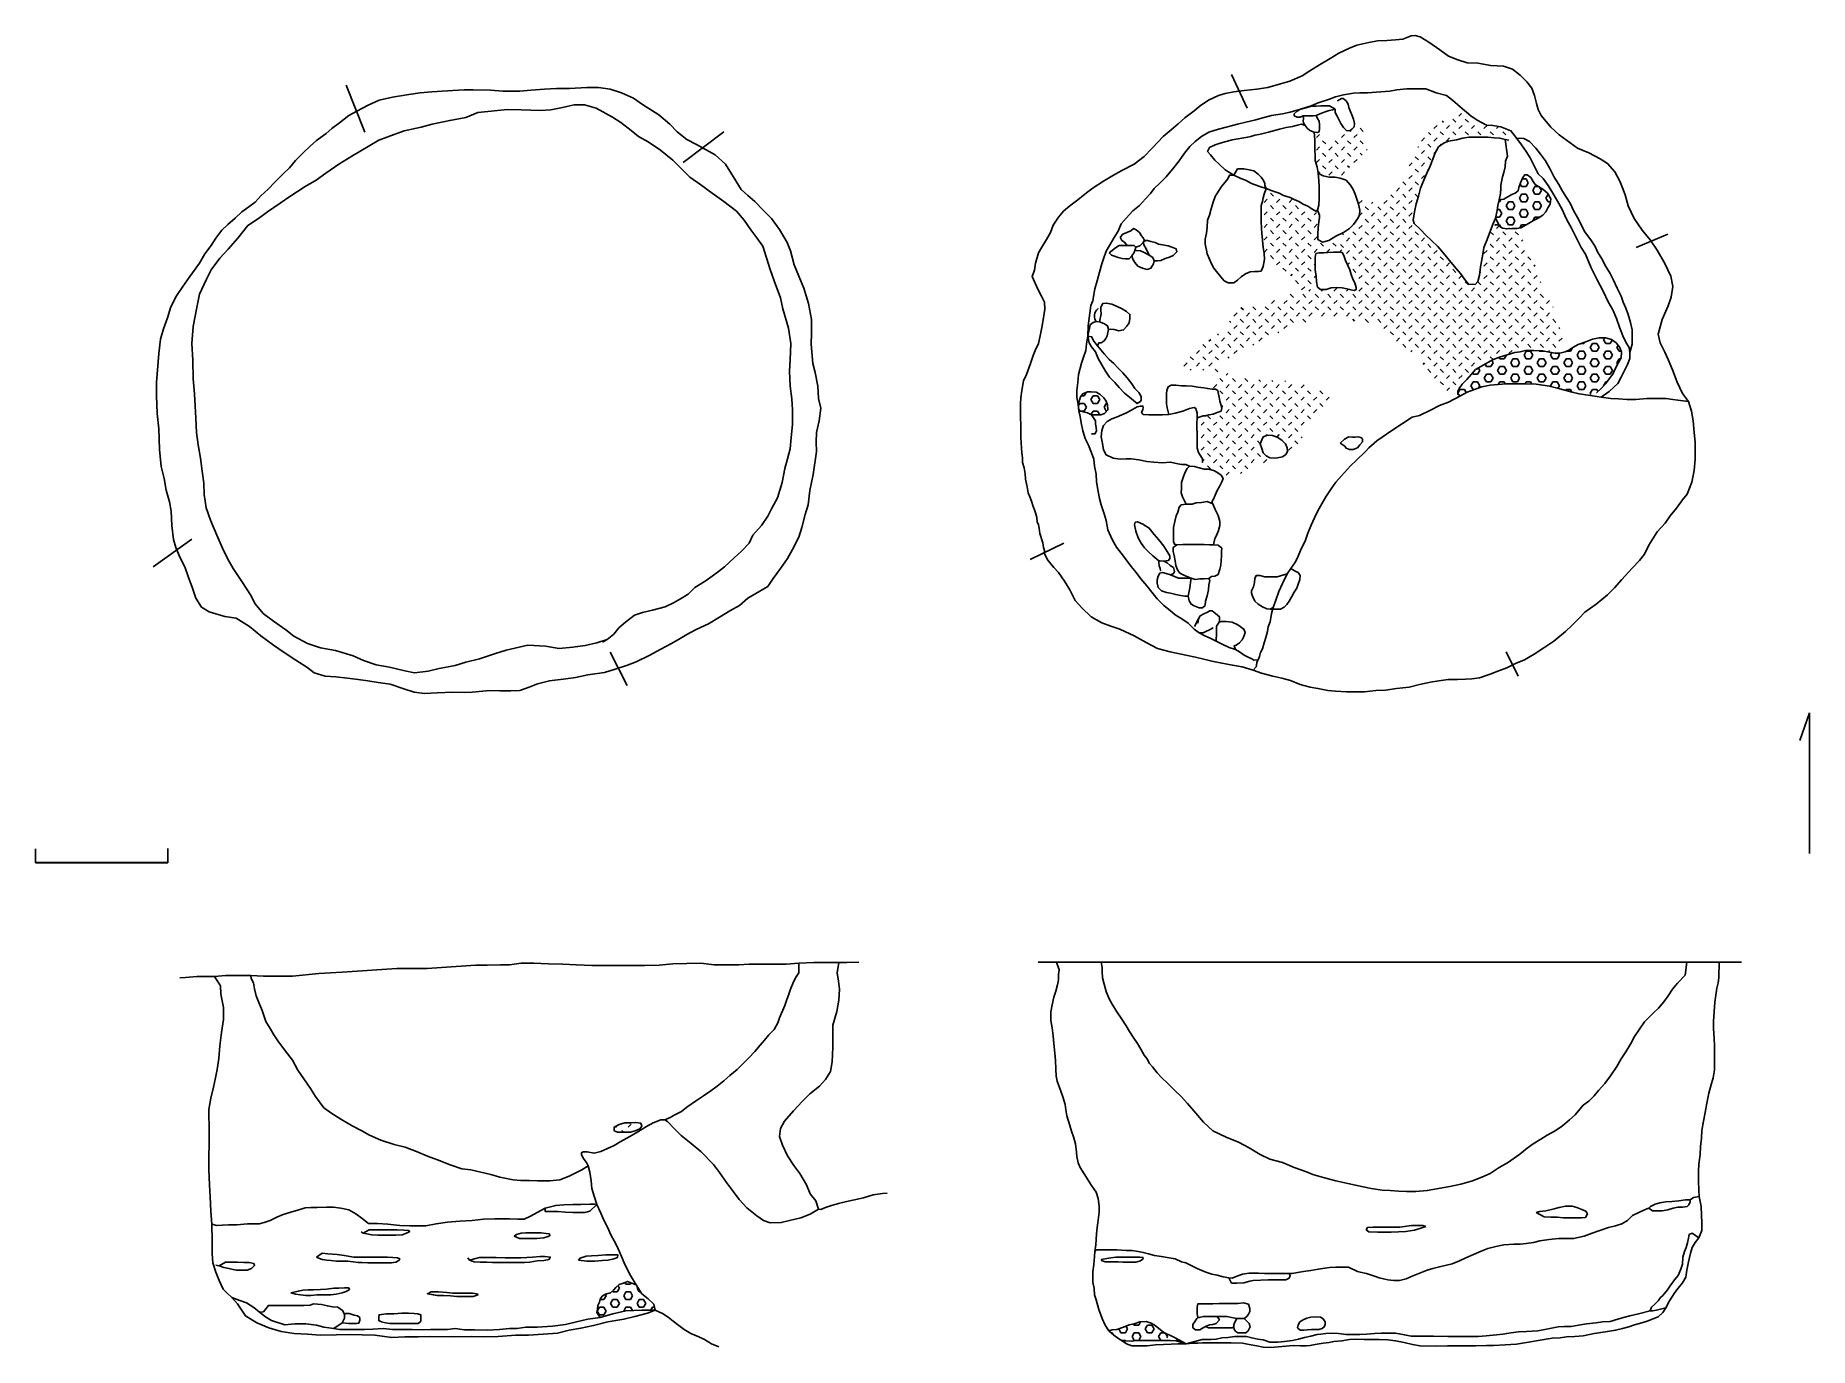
# Model space of a CAD drawing. Extents: x 2.7 to 20.2, y -0.6 to 12.4.
import ezdxf

# ---------------------------------------------------------------- set-up
doc = ezdxf.new("R2010")
doc.units = 0
doc.linetypes.add('HIDDEN', pattern=[0.375, 0.25, -0.125])
for name, color, linetype in [('LAYER33', 3, 'CONTINUOUS'), ('LAYER41', 15, 'CONTINUOUS'), ('LAYER43', 2, 'CONTINUOUS'), ('LAYER49', 1, 'CONTINUOUS'), ('LAYER8', 7, 'CONTINUOUS')]:
    doc.layers.add(name, color=color, linetype=linetype)

msp = doc.modelspace()

# ---------------------------------------------------------------- linework, layer by layer
at = {"layer": 'LAYER33', "color": 3, "linetype": 'CONTINUOUS'}
for points in [[(14.5004, 12.0137), (14.6543, 11.681)], [(5.9299, 11.444), (5.7469, 11.9097)], [(9.0778, 11.1446), (9.4812, 11.4481)], [(18.5008, 10.3046), (18.8127, 10.4376)], [(3.8382, 7.1483), (4.2208, 7.4228)], [(12.5085, 7.219), (12.8412, 7.3812)], [(8.3543, 6.3042), (8.5248, 5.9757)], [(17.2159, 6.3083), (17.3323, 6.0671)]]:
    msp.add_lwpolyline(points, dxfattribs=at)
at = {"layer": 'LAYER41', "color": 15, "linetype": 'CONTINUOUS'}
for points in [[(15.5234, 11.6727), (15.4985, 11.6644), (15.4652, 11.6602), (15.4361, 11.6477), (15.3987, 11.6353), (15.3654, 11.6228), (15.3363, 11.6103), (15.3072, 11.6062), (15.2781, 11.6062), (15.2448, 11.6062), (15.2074, 11.6062), (15.1783, 11.5937), (15.1491, 11.5937), (15.12, 11.6062), (15.12, 11.627), (15.1491, 11.6519), (15.1741, 11.6685), (15.199, 11.6769), (15.2365, 11.6852), (15.2656, 11.6935), (15.303, 11.7018), (15.3363, 11.7018), (15.382, 11.706), (15.4361, 11.706), (15.4693, 11.706), (15.5234, 11.6727)], [(15.2074, 11.6062), (15.2115, 11.5771), (15.2074, 11.5563), (15.2115, 11.5355), (15.2282, 11.5105), (15.2489, 11.4856), (15.2739, 11.4606), (15.3155, 11.444), (15.3488, 11.4398), (15.3654, 11.4481), (15.3695, 11.4773), (15.3695, 11.5188), (15.3654, 11.5521), (15.3488, 11.5812), (15.3363, 11.6103)], [(15.2282, 11.5105), (15.1907, 11.523), (15.1533, 11.5147), (15.1034, 11.5022), (15.041, 11.4897), (14.9745, 11.4731), (14.8664, 11.444), (14.8123, 11.4315), (14.7707, 11.4232), (14.7291, 11.4149), (14.6917, 11.4024), (14.6585, 11.3941), (14.6044, 11.3858), (14.5628, 11.3775), (14.5046, 11.3691), (14.4464, 11.3525), (14.3882, 11.3359), (14.3383, 11.3192), (14.28, 11.2943), (14.2634, 11.2527), (14.2925, 11.2194), (14.3341, 11.1695), (14.3757, 11.1279), (14.4381, 11.0739), (14.5212, 11.0198), (14.5919, 10.9866), (14.6377, 10.9699), (14.6959, 10.9367), (14.7791, 10.9075), (14.8414, 10.8868), (14.8996, 10.866), (14.9703, 10.841), (15.0119, 10.8202), (15.0785, 10.7994), (15.12, 10.7786), (15.1658, 10.7578), (15.2074, 10.7329), (15.2531, 10.7121), (15.2947, 10.6872), (15.3321, 10.6622), (15.3488, 10.6747), (15.3612, 10.7246), (15.3654, 10.787), (15.3654, 10.8452), (15.3654, 10.9034), (15.3612, 10.9658), (15.3571, 11.0406), (15.3446, 11.0988), (15.328, 11.1654), (15.328, 11.2111), (15.3238, 11.2693), (15.3238, 11.3234), (15.3238, 11.3691), (15.3155, 11.444)], [(17.2408, 11.365), (17.2034, 11.3733), (17.1535, 11.3858), (17.0953, 11.3899), (17.0329, 11.3941), (16.9705, 11.3941), (16.904, 11.3941), (16.8458, 11.3941), (16.7876, 11.3858), (16.7252, 11.3691), (16.6462, 11.3567), (16.6004, 11.34), (16.5464, 11.2984), (16.5131, 11.2402), (16.4882, 11.1778), (16.4591, 11.103), (16.4299, 11.0406), (16.4008, 10.9699), (16.3676, 10.8909), (16.3468, 10.8119), (16.326, 10.7371), (16.3093, 10.658), (16.2969, 10.5749), (16.3052, 10.5416), (16.3676, 10.4834), (16.4216, 10.4252), (16.4757, 10.3753), (16.5381, 10.3129), (16.5796, 10.2672), (16.6254, 10.2131), (16.667, 10.159), (16.721, 10.0967), (16.7626, 10.0468), (16.8042, 9.9927), (16.8416, 9.9428), (16.9082, 9.9386), (16.9331, 9.9677), (16.9497, 10.0301), (16.9622, 10.1133), (16.9705, 10.1674), (16.983, 10.238), (16.9955, 10.3046), (17.0204, 10.367), (17.0454, 10.4376), (17.0787, 10.525), (17.1078, 10.5957), (17.1244, 10.6705), (17.1327, 10.7204), (17.1452, 10.7745), (17.1577, 10.8369), (17.1618, 10.8868), (17.1618, 10.92), (17.1701, 10.9533), (17.1785, 11.0032), (17.1909, 11.0448), (17.2034, 11.103), (17.2076, 11.1571), (17.2284, 11.207), (17.2034, 11.3733)], [(14.5212, 11.0198), (14.4796, 11.0198), (14.463, 10.9824), (14.4381, 10.9491), (14.4006, 10.9075), (14.3715, 10.8618), (14.3383, 10.8077), (14.3175, 10.7537), (14.2967, 10.6872), (14.28, 10.6248), (14.2634, 10.5749), (14.2592, 10.5042), (14.2509, 10.446), (14.2385, 10.3877), (14.2385, 10.3378), (14.2509, 10.2796), (14.2592, 10.2422), (14.28, 10.1881), (14.3008, 10.1424), (14.3258, 10.1008), (14.3632, 10.0509), (14.3923, 10.0135), (14.4256, 9.9761), (14.4672, 9.9553), (14.5212, 9.9553), (14.5586, 9.9802), (14.5961, 10.0135), (14.6377, 10.0426), (14.6834, 10.0634), (14.725, 10.0675), (14.7666, 10.0675), (14.7915, 10.0717), (14.8123, 10.1175), (14.8248, 10.1881), (14.8206, 10.2464), (14.8165, 10.2838), (14.8082, 10.3337), (14.804, 10.3836), (14.7998, 10.4418), (14.7957, 10.4959), (14.7915, 10.5624), (14.7915, 10.6206), (14.7915, 10.6788), (14.7915, 10.7204), (14.804, 10.7578), (14.8123, 10.7953), (14.8206, 10.8327), (14.8414, 10.8868)], [(15.3488, 10.6747), (15.3695, 10.6248), (15.3695, 10.5998), (15.3612, 10.5582), (15.3571, 10.5), (15.3529, 10.4376), (15.3529, 10.3836), (15.3987, 10.3586), (15.461, 10.3753), (15.5317, 10.4169), (15.6066, 10.4543), (15.6648, 10.4917), (15.7064, 10.5333), (15.7438, 10.5874), (15.7646, 10.6248), (15.7688, 10.6747), (15.7563, 10.7329), (15.7355, 10.7911), (15.723, 10.8327), (15.7022, 10.8784), (15.6773, 10.92), (15.6315, 10.9699), (15.5733, 10.9907), (15.5234, 10.999), (15.4652, 10.999), (15.407, 11.0115), (15.3571, 11.0406)], [(13.4691, 10.3254), (13.44, 10.3586), (13.4151, 10.3753), (13.4026, 10.4002), (13.4026, 10.4085), (13.4234, 10.4376), (13.5024, 10.4709), (13.5315, 10.4917), (13.5565, 10.4792), (13.5897, 10.4543), (13.6105, 10.421), (13.6272, 10.4002), (13.6396, 10.3753)], [(13.6688, 10.3753), (13.6355, 10.367), (13.6105, 10.3378), (13.5939, 10.3212), (13.5523, 10.3087)], [(13.7353, 10.1715), (13.7686, 10.1715), (13.8018, 10.1757), (13.8434, 10.1965), (13.885, 10.2089), (13.9224, 10.2256), (13.9598, 10.263), (13.9515, 10.2921), (13.9183, 10.3046), (13.8725, 10.3212), (13.8185, 10.3295), (13.7769, 10.3378), (13.7436, 10.3545), (13.702, 10.3628), (13.6688, 10.3753), (13.6396, 10.3753), (13.6272, 10.3586), (13.6355, 10.3254), (13.6521, 10.2963), (13.6854, 10.2297)], [(13.2903, 10.2505), (13.3111, 10.2297), (13.3319, 10.2214), (13.3777, 10.2048), (13.4192, 10.1965), (13.4525, 10.1923), (13.4858, 10.1923), (13.5149, 10.2214), (13.5357, 10.2547), (13.5482, 10.2838), (13.5523, 10.3087), (13.5357, 10.3254), (13.5066, 10.3254), (13.4691, 10.3254), (13.4276, 10.3254), (13.3901, 10.3254), (13.3527, 10.3004), (13.2903, 10.2505)], [(13.5149, 10.2214), (13.5232, 10.1881), (13.544, 10.1549), (13.5731, 10.1216), (13.6188, 10.1008), (13.6646, 10.0883), (13.702, 10.1008), (13.727, 10.1424), (13.7353, 10.1715), (13.7228, 10.2048), (13.6854, 10.2297), (13.6355, 10.2547), (13.5981, 10.2713), (13.5565, 10.2755), (13.5565, 10.2755)], [(15.3321, 10.2464), (15.3612, 10.2505), (15.4111, 10.2505), (15.4527, 10.2547), (15.5068, 10.2588), (15.5608, 10.2588), (15.5941, 10.2547), (15.6107, 10.2256), (15.6274, 10.1757), (15.6482, 10.1258), (15.6689, 10.0842), (15.6814, 10.0384), (15.6981, 9.9927), (15.7188, 9.9553), (15.7313, 9.9095), (15.7313, 9.8887), (15.7105, 9.8804), (15.6814, 9.8846), (15.6398, 9.8971), (15.5941, 9.9054), (15.54, 9.9095), (15.486, 9.9054), (15.4361, 9.8887), (15.3779, 9.8887), (15.3488, 9.9137), (15.3404, 9.9636), (15.3363, 10.026), (15.328, 10.08), (15.328, 10.1216), (15.328, 10.1757), (15.328, 10.2048), (15.3321, 10.2464)], [(13.1614, 9.5727), (13.1489, 9.5976), (13.1448, 9.6143), (13.1448, 9.6351), (13.1489, 9.66), (13.1656, 9.685), (13.1822, 9.7016), (13.1822, 9.7016)], [(13.282, 9.4937), (13.307, 9.4978), (13.3402, 9.4937), (13.386, 9.4812), (13.4317, 9.4895), (13.465, 9.527), (13.4858, 9.5602), (13.4941, 9.6018), (13.4941, 9.6434), (13.4608, 9.6725), (13.4192, 9.6974), (13.3693, 9.7224), (13.3153, 9.7432), (13.2612, 9.7557), (13.228, 9.7515), (13.2072, 9.7141), (13.2072, 9.6808), (13.2113, 9.6475), (13.1947, 9.5685)], [(13.1739, 9.3315), (13.1864, 9.3606), (13.2113, 9.3606), (13.2404, 9.3814), (13.2571, 9.4064), (13.2695, 9.4313), (13.2779, 9.4646), (13.282, 9.4937), (13.2737, 9.5311), (13.2363, 9.5519), (13.1947, 9.5685), (13.1614, 9.5727), (13.1323, 9.5644), (13.1032, 9.5394), (13.0783, 9.4272)], [(13.0783, 9.4272), (13.0907, 9.3606), (13.1157, 9.3232), (13.1531, 9.2733), (13.1822, 9.2068), (13.2155, 9.1444), (13.2529, 9.082), (13.2945, 9.0238), (13.3444, 8.9697), (13.3901, 8.9198), (13.44, 8.8658), (13.4899, 8.8242), (13.5315, 8.7909), (13.5648, 8.7618), (13.5981, 8.7826), (13.6064, 8.7992), (13.6064, 8.8325), (13.5814, 8.8699), (13.544, 8.9115), (13.5149, 8.9573), (13.4691, 9.0155), (13.4234, 9.0654), (13.3777, 9.1111), (13.3361, 9.1569), (13.2903, 9.1984), (13.2404, 9.2525), (13.2072, 9.2941), (13.1739, 9.3315), (13.1365, 9.3772), (13.1157, 9.423), (13.0783, 9.4272)], [(14.7125, 6.1254), (14.7416, 6.1586), (14.7458, 6.1711), (14.7499, 6.2044), (14.7624, 6.2293), (14.7749, 6.2626), (14.7874, 6.3), (14.804, 6.3374), (14.8206, 6.3957), (14.8373, 6.4497), (14.8539, 6.5079), (14.8622, 6.5537), (14.883, 6.6036), (14.8955, 6.6867), (14.9121, 6.745), (14.9371, 6.8198), (14.9662, 6.903), (15.0036, 6.982), (15.0493, 7.0776), (15.0868, 7.1317), (15.1325, 7.1982), (15.1575, 7.2523), (15.1824, 7.3105), (15.2323, 7.4103), (15.2531, 7.481), (15.2864, 7.56), (15.3196, 7.6307), (15.3529, 7.7014), (15.4319, 7.8386), (15.486, 7.9176), (15.5317, 7.9842), (15.5858, 8.0466), (15.6773, 8.1464), (15.7313, 8.2004), (15.8228, 8.2877), (15.8561, 8.3252), (15.9351, 8.3917), (16.0848, 8.4957), (16.2844, 8.6287), (16.3593, 8.6454), (16.4674, 8.6953), (16.5547, 8.741), (16.6462, 8.7743), (16.7626, 8.8367), (16.8292, 8.8741), (16.9747, 8.9281), (17.0579, 8.9448), (17.2159, 8.9573), (17.2907, 8.9573), (17.3947, 8.9573), (17.5111, 8.9531), (17.6442, 8.9323), (17.744, 8.9073), (17.8688, 8.8741), (17.9353, 8.8574), (18.0268, 8.845), (18.1557, 8.8242), (18.2513, 8.8117), (18.3262, 8.8075), (18.4094, 8.8034), (18.4967, 8.8034), (18.6048, 8.8117), (18.688, 8.8117), (18.7961, 8.8117), (18.8626, 8.8034), (18.9125, 8.7951), (19.0165, 8.7826)], [(13.1157, 8.6495), (13.1531, 8.5913), (13.1531, 8.5622), (13.1614, 8.5248), (13.1656, 8.4873), (13.1489, 8.4624), (13.1157, 8.4624), (13.1157, 8.4624)], [(14.0846, 8.1422), (14.0472, 8.1588), (14.0097, 8.1588), (13.9682, 8.1671), (13.8975, 8.1838), (13.8143, 8.1755), (13.7311, 8.1838), (13.6604, 8.1879), (13.5814, 8.2046), (13.5066, 8.217), (13.4567, 8.217), (13.3984, 8.2129), (13.3278, 8.2212), (13.2612, 8.2545), (13.2321, 8.3044), (13.2238, 8.3668), (13.2113, 8.4333), (13.2155, 8.4957), (13.2321, 8.5456), (13.2695, 8.583), (13.3153, 8.6121), (13.361, 8.6287), (13.4151, 8.6495), (13.4608, 8.6703), (13.519, 8.7036), (13.5648, 8.7285), (13.5981, 8.7368), (13.623, 8.7368), (13.6272, 8.7244), (13.623, 8.7036), (13.6105, 8.6745), (13.6272, 8.6537), (13.6812, 8.6495), (13.7394, 8.6495), (13.8185, 8.6495), (13.8808, 8.6537), (13.9432, 8.6662), (14.0181, 8.6869), (14.0846, 8.7119), (14.1303, 8.7244), (14.147, 8.7119), (14.1594, 8.6662), (14.1594, 8.6204), (14.1553, 8.5622), (14.1553, 8.5165), (14.1594, 8.4624), (14.1594, 8.4167), (14.1594, 8.3626), (14.1594, 8.321), (14.1719, 8.2794), (14.1886, 8.2503), (14.2135, 8.217), (14.2135, 8.1796), (14.2135, 8.1796)], [(14.8123, 8.4333), (14.8539, 8.4499), (14.9038, 8.4458), (14.9495, 8.4291), (14.9953, 8.4), (15.0327, 8.3626), (15.0493, 8.3252), (15.0535, 8.2877), (15.0369, 8.2586), (15.0036, 8.2337), (14.9371, 8.2212), (14.8789, 8.2254), (14.8414, 8.2462), (14.8123, 8.2753), (14.7998, 8.3169), (14.7832, 8.3626), (14.8123, 8.4333)], [(15.5733, 8.3709), (15.619, 8.3418), (15.6315, 8.321), (15.6648, 8.3085), (15.7022, 8.3085), (15.7438, 8.3252), (15.7688, 8.3543), (15.7937, 8.3834), (15.7937, 8.4125), (15.7771, 8.425), (15.7521, 8.4333), (15.723, 8.4291), (15.6939, 8.4291), (15.6606, 8.4333), (15.6149, 8.4083), (15.5733, 8.3709)], [(14.3133, 7.7721), (14.305, 7.7887), (14.3216, 7.8178), (14.3383, 7.8553), (14.359, 7.901), (14.3798, 7.9426), (14.4048, 7.9883), (14.4173, 8.0216), (14.3965, 8.0549), (14.3632, 8.0757), (14.3299, 8.0965), (14.2759, 8.1131), (14.2301, 8.1131), (14.1802, 8.1256), (14.1345, 8.138), (14.0846, 8.1422), (14.0596, 8.1214), (14.0388, 8.0757), (14.0222, 8.0299), (14.0056, 7.98), (14.0056, 7.9218), (14.0014, 7.8802), (14.0139, 7.8386), (14.0513, 7.7679)], [(13.9598, 7.3646), (13.9349, 7.3729), (13.9266, 7.3978), (13.9266, 7.4311), (13.9266, 7.4768), (13.9266, 7.5351), (13.939, 7.5974), (13.9515, 7.6515), (13.9682, 7.6889), (13.9806, 7.7388), (14.0014, 7.7596), (14.0513, 7.7679), (14.1095, 7.7679), (14.1511, 7.7804), (14.201, 7.7846), (14.2592, 7.7929), (14.3133, 7.7721), (14.3383, 7.7139), (14.3674, 7.6557), (14.384, 7.5974), (14.384, 7.5559), (14.3715, 7.506), (14.3507, 7.4561), (14.3341, 7.4269), (14.3216, 7.3646)], [(13.8309, 7.2024), (13.8767, 7.2107), (13.8891, 7.2315), (13.8891, 7.2565), (13.8642, 7.298), (13.8309, 7.3521), (13.781, 7.4145), (13.7353, 7.4685), (13.6854, 7.5309), (13.623, 7.5683), (13.5689, 7.5933), (13.5482, 7.5891), (13.5398, 7.5642), (13.5523, 7.5018), (13.5773, 7.4353), (13.6064, 7.3812), (13.6396, 7.3355), (13.6812, 7.2939), (13.7228, 7.2565), (13.781, 7.2066)], [(14.2759, 7.0319), (14.3008, 7.0527), (14.3341, 7.0568), (14.3674, 7.0735), (14.384, 7.1234), (14.3923, 7.165), (14.3965, 7.2107), (14.4006, 7.2565), (14.4006, 7.298), (14.4048, 7.3313), (14.3674, 7.3604), (14.3216, 7.3646), (14.28, 7.3646), (14.2301, 7.3687), (14.1802, 7.3687), (14.122, 7.3687), (14.0721, 7.3687), (14.0181, 7.3687), (13.9598, 7.3646), (13.9224, 7.3396), (13.9224, 7.298), (13.9307, 7.2606), (13.9432, 7.2066), (13.9474, 7.1608), (13.964, 7.1192), (13.9889, 7.086), (14.0347, 7.061), (14.1012, 7.0361)], [(13.8975, 7.0693), (13.9266, 7.0818), (13.9349, 7.1026), (13.9349, 7.1026), (13.9266, 7.14), (13.8933, 7.1608), (13.8642, 7.1858), (13.8309, 7.2024), (13.7935, 7.2066), (13.781, 7.2066), (13.781, 7.1899), (13.7852, 7.1566), (13.7935, 7.1317), (13.7977, 7.1109), (13.7977, 7.1109)], [(14.0721, 6.8572), (14.0388, 6.8572), (13.9973, 6.8656), (13.9474, 6.8739), (13.8975, 6.8864), (13.8559, 6.8947), (13.806, 6.9113), (13.7727, 6.9446), (13.7644, 6.9862), (13.7644, 7.0194), (13.7727, 7.0568), (13.7893, 7.086), (13.8185, 7.0901), (13.8517, 7.0818), (13.8975, 7.0693), (13.9349, 7.0527), (13.9765, 7.0361), (14.0139, 7.0361), (14.0638, 7.0361), (14.1012, 7.0361), (14.0929, 6.9945), (14.0887, 6.9404), (14.0721, 6.8572)], [(14.1012, 7.0361), (14.1386, 7.0236), (14.1844, 7.0277), (14.2301, 7.0277), (14.2759, 7.0319), (14.2842, 7.0111), (14.2759, 6.9695), (14.2717, 6.9196), (14.2592, 6.8614), (14.2426, 6.8073), (14.2385, 6.7658), (14.2135, 6.7408), (14.1802, 6.7408), (14.1303, 6.7616), (14.1012, 6.7782), (14.0804, 6.8115), (14.0721, 6.8572)], [(14.9121, 6.745), (14.883, 6.7283), (14.8497, 6.7325), (14.804, 6.7533), (14.7624, 6.7782), (14.7291, 6.8073), (14.7084, 6.8572), (14.6959, 6.8864), (14.6959, 6.9113), (14.7167, 6.9487), (14.725, 6.9945), (14.7291, 7.0319), (14.7416, 7.061), (14.7791, 7.061), (14.829, 7.0485), (14.883, 7.0485), (14.9495, 7.0485), (15.0493, 7.0776)], [(14.3757, 6.5994), (14.3798, 6.6202), (14.3798, 6.6535), (14.3424, 6.6867), (14.3091, 6.7117), (14.2842, 6.7117), (14.2551, 6.6951), (14.226, 6.6826), (14.1886, 6.6618), (14.1719, 6.6327), (14.1678, 6.5911), (14.1678, 6.5911)], [(14.1719, 6.6327), (14.1345, 6.5578)], [(14.1802, 6.4955), (14.2177, 6.4955), (14.2468, 6.5079), (14.28, 6.5246), (14.3175, 6.5454), (14.3175, 6.5454)], [(14.5379, 6.3291), (14.5254, 6.3665), (14.5462, 6.3749), (14.5794, 6.3957), (14.6044, 6.4248), (14.621, 6.458), (14.6335, 6.4996), (14.621, 6.5329), (14.5628, 6.5745), (14.5046, 6.5994), (14.4464, 6.6077), (14.4006, 6.6077), (14.3757, 6.5994), (14.3507, 6.562), (14.3507, 6.4955), (14.3466, 6.4123)], [(4.8903, -0.2204), (4.9277, -0.2162), (4.9402, -0.1996), (4.9776, -0.1539), (5.0691, -0.1539), (5.1315, -0.1539), (5.2355, -0.1539), (5.3269, -0.1539), (5.3893, -0.1497), (5.4226, -0.1372), (5.5016, -0.1455), (5.5598, -0.158), (5.6097, -0.1663), (5.6638, -0.1705), (5.7095, -0.2038), (5.7303, -0.2412), (5.7303, -0.2786), (5.7054, -0.3244), (5.6222, -0.3826), (5.6222, -0.3826)], [(14.1594, -0.1705), (14.1678, -0.1372), (14.201, -0.1372), (14.2592, -0.1372), (14.3133, -0.1372), (14.3757, -0.1331), (14.4339, -0.1331), (14.4963, -0.1331), (14.5628, -0.1331), (14.6169, -0.1289), (14.6668, -0.1414), (14.6792, -0.183), (14.6792, -0.2121), (14.6668, -0.2412), (14.6501, -0.262), (14.6252, -0.2828), (14.5919, -0.2828), (14.5503, -0.2828), (14.5004, -0.2745), (14.4547, -0.262), (14.4048, -0.262), (14.359, -0.262), (14.3133, -0.262), (14.2634, -0.262), (14.2218, -0.262), (14.1802, -0.2745), (14.1678, -0.2745), (14.1594, -0.237), (14.1594, -0.1996), (14.1594, -0.1705), (14.1678, -0.1372)], [(5.7303, -0.2412), (5.7428, -0.2329), (5.7761, -0.2329), (5.826, -0.2495), (5.8592, -0.2578), (5.88, -0.2745), (5.88, -0.2994), (5.8717, -0.3285), (5.8509, -0.3327), (5.8052, -0.3327), (5.7677, -0.3327), (5.7054, -0.3244)], [(6.0671, -0.2703), (6.0713, -0.2454), (6.0671, -0.2703), (6.0671, -0.3036), (6.0963, -0.316), (6.1337, -0.3244), (6.1794, -0.3327), (6.2335, -0.3327), (6.2875, -0.3327), (6.3291, -0.3327), (6.379, -0.3327), (6.4165, -0.3327), (6.458, -0.3327), (6.483, -0.3119), (6.483, -0.2828), (6.483, -0.2454), (6.4539, -0.237), (6.4165, -0.2329), (6.3624, -0.2287), (6.2959, -0.2287), (6.2168, -0.237), (6.142, -0.237), (6.0713, -0.2454)], [(14.1678, -0.2745), (14.1553, -0.2828), (14.1387, -0.3077), (14.1179, -0.341), (14.1179, -0.3743), (14.1428, -0.3951), (14.1844, -0.3951), (14.2135, -0.3784), (14.2426, -0.3618), (14.28, -0.3452), (14.3133, -0.341), (14.3466, -0.3327), (14.3798, -0.2953), (14.359, -0.262)], [(14.2426, -0.3618), (14.2717, -0.3743), (14.3008, -0.3743), (14.3341, -0.3743), (14.3757, -0.3743), (14.4214, -0.3743), (14.4588, -0.3743), (14.5046, -0.3743), (14.5212, -0.3659), (14.5212, -0.3452), (14.5295, -0.3244), (14.5503, -0.2828)], [(14.5212, -0.3659), (14.5254, -0.3909), (14.542, -0.4117), (14.5628, -0.4242), (14.6086, -0.4242), (14.6418, -0.4242), (14.6626, -0.4034), (14.6834, -0.3659), (14.6751, -0.3327), (14.6585, -0.316), (14.6252, -0.2828)], [(15.1575, -0.3452), (15.1741, -0.316), (15.2074, -0.2953), (15.2448, -0.2786), (15.2822, -0.2703), (15.328, -0.2661), (15.3779, -0.2703), (15.407, -0.2869), (15.4236, -0.316), (15.4236, -0.341), (15.4153, -0.3659), (15.3945, -0.3826), (15.3612, -0.3909), (15.328, -0.3909), (15.2905, -0.3909), (15.249, -0.3951), (15.2157, -0.3992), (15.1783, -0.3992), (15.1533, -0.3743), (15.1575, -0.3452)]]:
    msp.add_lwpolyline(points, dxfattribs=at)
at = {"layer": 'LAYER41', "color": 15, "linetype": 'HIDDEN'}
for points in [[(14.8414, 10.8868), (14.829, 10.9159), (14.829, 10.9367), (14.8165, 10.9658), (14.7915, 10.999), (14.7624, 11.0281), (14.7208, 11.0614), (14.6751, 11.0739), (14.621, 11.0822), (14.5586, 11.0822), (14.5212, 11.0198)], [(14.883, 6.7283), (14.9454, 6.7283), (14.9828, 6.7283), (15.0202, 6.7491), (15.0452, 6.7741), (15.0701, 6.8073), (15.0951, 6.8531), (15.12, 6.8988), (15.145, 6.9363), (15.1575, 6.9778), (15.1741, 7.0236), (15.1783, 7.061), (15.1575, 7.0901), (15.1367, 7.1026), (15.0868, 7.1317)]]:
    msp.add_lwpolyline(points, dxfattribs=at)
at = {"layer": 'LAYER43', "color": 2, "linetype": 'CONTINUOUS'}
for points in [[(15.5234, 11.6727), (15.5234, 11.6394), (15.5442, 11.602), (15.5608, 11.5687), (15.5816, 11.5313), (15.6066, 11.4897), (15.6357, 11.4606), (15.6689, 11.4565), (15.6897, 11.4731), (15.7105, 11.498), (15.7147, 11.5313), (15.7064, 11.5729), (15.6897, 11.6145), (15.6731, 11.6561), (15.6606, 11.6893), (15.6523, 11.7226), (15.6315, 11.7559), (15.6024, 11.7767), (15.5858, 11.7767), (15.5484, 11.7559), (15.5484, 11.7559)], [(16.7482, 11.6037), (16.7732, 11.6287)], [(15.3386, 11.3908), (15.3695, 11.4217)], [(15.5858, 11.3908), (15.6167, 11.4217)], [(15.6785, 11.4526), (15.6721, 11.459)], [(15.7094, 11.3908), (15.7403, 11.4217)], [(15.8021, 11.4526), (15.7712, 11.4835)], [(16.4701, 11.4184), (16.4465, 11.442)], [(16.501, 11.4802), (16.5319, 11.5111)], [(16.5937, 11.4184), (16.5628, 11.4493)], [(16.5937, 11.542), (16.5817, 11.5539)], [(16.6246, 11.4802), (16.6555, 11.5111)], [(16.7173, 11.5419), (16.6864, 11.5728)], [(16.7173, 11.4184), (16.6864, 11.4493)], [(16.7482, 11.4802), (16.7791, 11.5111)], [(16.8409, 11.5419), (16.81, 11.5728)], [(16.8409, 11.4184), (16.81, 11.4493)], [(16.8718, 11.4802), (16.9027, 11.5111)], [(16.9645, 11.4184), (16.9336, 11.4493)], [(16.9645, 11.542), (16.9574, 11.5491)], [(16.9954, 11.4802), (17.0263, 11.5111)], [(17.0881, 11.4184), (17.0572, 11.4493)], [(17.119, 11.4802), (17.1403, 11.5014)], [(17.2117, 11.4184), (17.1808, 11.4493)], [(15.3386, 11.2672), (15.3695, 11.2981)], [(15.4313, 11.329), (15.4004, 11.3599)], [(15.4313, 11.2055), (15.4004, 11.2364)], [(15.4622, 11.2673), (15.4931, 11.2981)], [(15.5549, 11.2055), (15.524, 11.2364)], [(15.5549, 11.329), (15.5246, 11.3593)], [(15.5858, 11.2673), (15.6167, 11.2981)], [(15.6785, 11.329), (15.6476, 11.3599)], [(15.6785, 11.2055), (15.6476, 11.2364)], [(15.7094, 11.2673), (15.7403, 11.2982)], [(15.8021, 11.329), (15.7712, 11.3599)], [(15.79, 11.2175), (15.7712, 11.2364)], [(15.833, 11.2673), (15.84, 11.2743)], [(16.3466, 11.2948), (16.34, 11.3013)], [(16.3775, 11.3566), (16.4084, 11.3875)], [(16.3775, 11.233), (16.4084, 11.2639)], [(16.4701, 11.2948), (16.4393, 11.3257)], [(16.501, 11.3566), (16.5319, 11.3875)], [(16.5011, 11.233), (16.532, 11.2639)], [(16.5762, 11.3123), (16.5628, 11.3257)], [(16.6246, 11.3566), (16.6555, 11.3875)], [(16.7737, 11.3821), (16.7791, 11.3875)], [(17.1485, 11.3861), (17.1499, 11.3875)], [(17.3198, 11.3816), (17.3448, 11.3858), (17.3905, 11.3816), (17.4446, 11.3525), (17.507, 11.286), (17.5527, 11.2278), (17.6026, 11.1612), (17.6484, 11.078), (17.6899, 10.999), (17.7357, 10.9283), (17.7731, 10.8618), (17.8105, 10.7994), (17.848, 10.7412), (17.8812, 10.6705), (17.9187, 10.5998), (17.9602, 10.525), (17.9894, 10.4626), (18.0517, 10.3794), (18.0933, 10.3129), (18.1183, 10.263), (18.1598, 10.1923), (18.2014, 10.1175), (18.243, 10.0468), (18.2763, 9.9802), (18.3137, 9.9012), (18.3511, 9.8222), (18.3719, 9.764), (18.3969, 9.7058), (18.4218, 9.6434), (18.4426, 9.5644), (18.4593, 9.4895), (18.4593, 9.423), (18.4593, 9.3481), (18.4385, 9.265)], [(15.3386, 11.1437), (15.3695, 11.1746)], [(15.3584, 11.0398), (15.3695, 11.051)], [(15.4313, 11.0819), (15.4004, 11.1128)], [(15.4622, 11.1437), (15.4931, 11.1746)], [(15.4622, 11.0201), (15.4931, 11.051)], [(15.5549, 11.0819), (15.524, 11.1128)], [(15.5858, 11.1437), (15.6167, 11.1746)], [(15.5858, 11.0201), (15.6167, 11.051)], [(15.6647, 11.0956), (15.6476, 11.1128)], [(15.7094, 11.1437), (15.7403, 11.1746)], [(16.2551, 11.1106), (16.2848, 11.1403)], [(16.3466, 11.1712), (16.3157, 11.2021)], [(16.3466, 11.0476), (16.3157, 11.0785)], [(16.3775, 11.1094), (16.4084, 11.1403)], [(16.4701, 11.1712), (16.4393, 11.2021)], [(16.445, 11.0728), (16.4393, 11.0785)], [(16.1303, 10.8622), (16.1612, 10.8931)], [(16.223, 10.924), (16.1921, 10.9549)], [(16.2539, 10.9858), (16.2848, 11.0167)], [(16.2539, 10.8622), (16.2848, 10.8931)], [(16.3466, 10.924), (16.3157, 10.9549)], [(16.3775, 10.9858), (16.4084, 11.0167)], [(17.1452, 10.7745), (17.1909, 10.7828), (17.2242, 10.8036), (17.2699, 10.8285), (17.3032, 10.841), (17.3323, 10.866), (17.3406, 10.8992), (17.3573, 10.945), (17.3781, 10.9949), (17.3989, 11.024), (17.4238, 11.024), (17.4571, 10.9949), (17.482, 10.9574), (17.5028, 10.9283), (17.5361, 10.9075), (17.5777, 10.8826), (17.6234, 10.841), (17.6567, 10.787), (17.6484, 10.7329), (17.6276, 10.6955), (17.6068, 10.658), (17.5777, 10.6248), (17.5319, 10.5957), (17.4862, 10.5707), (17.4363, 10.5416), (17.3905, 10.5167), (17.3614, 10.5), (17.3198, 10.4917), (17.2699, 10.4917), (17.22, 10.4875), (17.1785, 10.4959), (17.1535, 10.5125), (17.1078, 10.5957)], [(17.3677, 10.9071), (17.3528, 10.9328)], [(17.3677, 10.9071), (17.4114, 10.9071)], [(17.373, 10.9828), (17.4114, 10.9828)], [(17.4332, 10.945), (17.4114, 10.9828)], [(17.4114, 10.9071), (17.4332, 10.945)], [(17.4769, 10.8693), (17.4988, 10.9071)], [(17.4988, 10.9071), (17.5367, 10.9071)], [(17.5643, 10.8693), (17.5455, 10.9019)], [(14.822, 10.7502), (14.8529, 10.7811)], [(14.9147, 10.812), (14.8838, 10.8429)], [(14.9147, 10.6884), (14.8838, 10.7193)], [(14.9456, 10.7502), (14.9765, 10.7811)], [(15.0383, 10.6884), (15.0074, 10.7193)], [(15.0692, 10.7502), (15.1001, 10.7811)], [(15.1619, 10.6884), (15.131, 10.7193)], [(15.7595, 10.7386), (15.7904, 10.7695)], [(15.8522, 10.6768), (15.8213, 10.7077)], [(15.8831, 10.7386), (15.8967, 10.7522)], [(15.9758, 10.6768), (15.9449, 10.7077)], [(16.0067, 10.7386), (16.0376, 10.7695)], [(16.0994, 10.6768), (16.0685, 10.7077)], [(16.0994, 10.8004), (16.0759, 10.8239)], [(16.1303, 10.7386), (16.1612, 10.7695)], [(16.223, 10.8004), (16.1921, 10.8313)], [(16.223, 10.6768), (16.1921, 10.7077)], [(16.2539, 10.7386), (16.2848, 10.7695)], [(16.3442, 10.8028), (16.3157, 10.8313)], [(16.3191, 10.7043), (16.3157, 10.7077)], [(17.1409, 10.7558), (17.1492, 10.7558)], [(17.1492, 10.7558), (17.164, 10.7814)], [(17.2147, 10.7179), (17.2366, 10.7558)], [(17.2366, 10.6801), (17.2147, 10.7179)], [(17.2366, 10.7558), (17.2803, 10.7558)], [(17.2777, 10.8314), (17.2803, 10.8314)], [(17.2803, 10.8314), (17.281, 10.8327)], [(17.3021, 10.7179), (17.2803, 10.7558)], [(17.2803, 10.6801), (17.3021, 10.7179)], [(17.3458, 10.7936), (17.3677, 10.8314)], [(17.3677, 10.7558), (17.3458, 10.7936)], [(17.3677, 10.8314), (17.4114, 10.8314)], [(17.3677, 10.7558), (17.4114, 10.7558)], [(17.4332, 10.7936), (17.4114, 10.8314)], [(17.4114, 10.7558), (17.4332, 10.7936)], [(17.4988, 10.8314), (17.4769, 10.8693)], [(17.4769, 10.7179), (17.4988, 10.7558)], [(17.4988, 10.6801), (17.4769, 10.7179)], [(17.4988, 10.8314), (17.5424, 10.8314)], [(17.4988, 10.7558), (17.5424, 10.7558)], [(17.5424, 10.8314), (17.5643, 10.8693)], [(17.5643, 10.7179), (17.5424, 10.7558)], [(17.5424, 10.6801), (17.5643, 10.7179)], [(17.608, 10.7936), (17.6296, 10.831)], [(17.6298, 10.7558), (17.608, 10.7936)], [(17.6298, 10.7558), (17.6519, 10.7558)], [(14.822, 10.6266), (14.8529, 10.6575)], [(14.822, 10.503), (14.8529, 10.5339)], [(14.9147, 10.5648), (14.8838, 10.5957)], [(14.9456, 10.6266), (14.9765, 10.6575)], [(14.9456, 10.503), (14.9765, 10.5339)], [(15.0383, 10.5648), (15.0074, 10.5957)], [(15.0692, 10.6266), (15.1001, 10.6575)], [(15.0692, 10.503), (15.1001, 10.5339)], [(15.1619, 10.5648), (15.131, 10.5957)], [(15.1928, 10.6266), (15.2237, 10.6575)], [(15.1928, 10.503), (15.2237, 10.5339)], [(15.2855, 10.5648), (15.2546, 10.5957)], [(15.2855, 10.6884), (15.2748, 10.6991)], [(15.3164, 10.6266), (15.3396, 10.6498)], [(15.3164, 10.503), (15.3473, 10.5339)], [(15.7286, 10.5532), (15.7236, 10.5582)], [(15.7595, 10.615), (15.7904, 10.6459)], [(15.8522, 10.5532), (15.8213, 10.5841)], [(15.8831, 10.615), (15.914, 10.6459)], [(15.9758, 10.5532), (15.9449, 10.5841)], [(16.0067, 10.615), (16.0376, 10.6459)], [(16.0994, 10.5532), (16.0685, 10.5841)], [(16.1303, 10.615), (16.1612, 10.6459)], [(16.223, 10.5532), (16.1921, 10.5841)], [(16.2539, 10.615), (16.2848, 10.6459)], [(17.1012, 10.5212), (17.1055, 10.5287)], [(17.1055, 10.5287), (17.1492, 10.5287)], [(17.1097, 10.6044), (17.1492, 10.6044)], [(17.126, 10.6801), (17.1492, 10.6801)], [(17.171, 10.6422), (17.1492, 10.6801)], [(17.1492, 10.6044), (17.171, 10.6422)], [(17.1617, 10.507), (17.1492, 10.5287)], [(17.2147, 10.5666), (17.2366, 10.6044)], [(17.2366, 10.5287), (17.2147, 10.5666)], [(17.2366, 10.6801), (17.2803, 10.6801)], [(17.2366, 10.6044), (17.2803, 10.6044)], [(17.2366, 10.5287), (17.2803, 10.5287)], [(17.3021, 10.5666), (17.2803, 10.6044)], [(17.2803, 10.5287), (17.3021, 10.5666)], [(17.3458, 10.6422), (17.3677, 10.6801)], [(17.3677, 10.6044), (17.3458, 10.6422)], [(17.3498, 10.4977), (17.3677, 10.5287)], [(17.3677, 10.6801), (17.4114, 10.6801)], [(17.3677, 10.6044), (17.4114, 10.6044)], [(17.3677, 10.5287), (17.4114, 10.5287)], [(17.4332, 10.6422), (17.4114, 10.6801)], [(17.4114, 10.6044), (17.4332, 10.6422)], [(17.4115, 10.5285), (17.4114, 10.5287)], [(17.4769, 10.5666), (17.4988, 10.6044)], [(17.4774, 10.5657), (17.4769, 10.5666)], [(17.4988, 10.6801), (17.5424, 10.6801)], [(17.4988, 10.6044), (17.5424, 10.6044)], [(17.5433, 10.6029), (17.5424, 10.6044)], [(14.822, 10.3794), (14.8529, 10.4103)], [(14.9147, 10.4412), (14.8838, 10.4721)], [(14.9456, 10.3794), (14.9765, 10.4103)], [(15.0383, 10.4412), (15.0074, 10.4721)], [(15.0692, 10.3794), (15.1001, 10.4103)], [(15.1619, 10.4412), (15.131, 10.4721)], [(15.1928, 10.3794), (15.2237, 10.4103)], [(15.2855, 10.4412), (15.2546, 10.4721)], [(15.3164, 10.3794), (15.3473, 10.4103)], [(15.605, 10.4297), (15.593, 10.4417)], [(15.6359, 10.3679), (15.6668, 10.3988)], [(15.7286, 10.4297), (15.6977, 10.4606)], [(15.7595, 10.4915), (15.7904, 10.5224)], [(15.7595, 10.3679), (15.7904, 10.3988)], [(15.8522, 10.4297), (15.8213, 10.4606)], [(15.8831, 10.4915), (15.914, 10.5224)], [(15.8831, 10.3679), (15.914, 10.3988)], [(15.9758, 10.4297), (15.9449, 10.4606)], [(16.0067, 10.4915), (16.0376, 10.5224)], [(16.0067, 10.3679), (16.0376, 10.3988)], [(16.0994, 10.4297), (16.0685, 10.4606)], [(16.1303, 10.4915), (16.1612, 10.5224)], [(16.1303, 10.3679), (16.1612, 10.3988)], [(16.223, 10.4297), (16.1921, 10.4606)], [(16.2539, 10.4915), (16.2848, 10.5224)], [(16.2539, 10.3679), (16.2848, 10.3988)], [(16.3465, 10.4297), (16.3157, 10.4606)], [(16.3775, 10.3679), (16.4084, 10.3988)], [(17.0881, 10.4297), (17.0572, 10.4606)], [(17.119, 10.4915), (17.1419, 10.5144)], [(17.119, 10.3679), (17.1499, 10.3988)], [(17.2117, 10.4297), (17.1808, 10.4606)], [(17.2426, 10.4915), (17.2469, 10.4958)], [(17.2426, 10.3679), (17.2735, 10.3988)], [(17.3353, 10.4297), (17.3044, 10.4606)], [(17.3662, 10.3679), (17.3797, 10.3814)], [(14.822, 10.2558), (14.8529, 10.2867)], [(14.9147, 10.3176), (14.8838, 10.3485)], [(14.9147, 10.1941), (14.8838, 10.2249)], [(14.9456, 10.2558), (14.9765, 10.2867)], [(15.0383, 10.3176), (15.0074, 10.3485)], [(15.0383, 10.194), (15.0074, 10.2249)], [(15.0692, 10.2558), (15.1001, 10.2867)], [(15.1619, 10.3176), (15.131, 10.3485)], [(15.1619, 10.194), (15.131, 10.2249)], [(15.1928, 10.2558), (15.2237, 10.2867)], [(15.2855, 10.3176), (15.2546, 10.3485)], [(15.2855, 10.194), (15.2546, 10.2249)], [(15.3164, 10.2558), (15.3473, 10.2867)], [(15.4091, 10.3176), (15.3782, 10.3485)], [(15.44, 10.2558), (15.4709, 10.2867)], [(15.5327, 10.3176), (15.5018, 10.3485)], [(15.5659, 10.2582), (15.5886, 10.2808)], [(15.605, 10.3061), (15.5775, 10.3336)], [(15.6359, 10.2443), (15.6668, 10.2752)], [(15.7286, 10.3061), (15.6977, 10.337)], [(15.7286, 10.1825), (15.6977, 10.2134)], [(15.7595, 10.2443), (15.7904, 10.2752)], [(15.8522, 10.3061), (15.8213, 10.337)], [(15.8522, 10.1825), (15.8213, 10.2134)], [(15.8831, 10.2443), (15.914, 10.2752)], [(15.9758, 10.3061), (15.9449, 10.337)], [(15.9758, 10.1825), (15.9449, 10.2134)], [(16.0067, 10.2443), (16.0376, 10.2752)], [(16.0994, 10.3061), (16.0685, 10.337)], [(16.0994, 10.1825), (16.0685, 10.2134)], [(16.1303, 10.2443), (16.1612, 10.2752)], [(16.223, 10.3061), (16.1921, 10.337)], [(16.223, 10.1825), (16.1921, 10.2134)], [(16.2539, 10.2443), (16.2848, 10.2752)], [(16.3466, 10.3061), (16.3157, 10.337)], [(16.3466, 10.1825), (16.3157, 10.2134)], [(16.3775, 10.2443), (16.4084, 10.2752)], [(16.4701, 10.3061), (16.4392, 10.337)], [(16.4701, 10.1825), (16.4392, 10.2134)], [(16.501, 10.2443), (16.5319, 10.2752)], [(16.5937, 10.1825), (16.5628, 10.2134)], [(16.9954, 10.2443), (17.0263, 10.2752)], [(17.0881, 10.3061), (17.0572, 10.337)], [(17.0881, 10.1825), (17.0572, 10.2134)], [(17.119, 10.2443), (17.1499, 10.2752)], [(17.2117, 10.3061), (17.1808, 10.337)], [(17.2117, 10.1825), (17.1808, 10.2134)], [(17.2426, 10.2443), (17.2735, 10.2752)], [(17.3353, 10.3061), (17.3044, 10.337)], [(17.3353, 10.1825), (17.3044, 10.2134)], [(17.3662, 10.2443), (17.3971, 10.2752)], [(17.4589, 10.1825), (17.4279, 10.2134)], [(14.9456, 10.1323), (14.9765, 10.1632)], [(15.0383, 10.0705), (15.0074, 10.1014)], [(15.0692, 10.1323), (15.1001, 10.1632)], [(15.0851, 10.0245), (15.1001, 10.0396)], [(15.1619, 10.0705), (15.131, 10.1014)], [(15.1928, 10.1323), (15.2237, 10.1632)], [(15.1928, 10.0087), (15.2237, 10.0396)], [(15.2855, 10.0705), (15.2546, 10.1014)], [(15.3164, 10.1323), (15.328, 10.1438)], [(15.3164, 10.0087), (15.3359, 10.0282)], [(15.6472, 10.132), (15.6668, 10.1516)], [(15.7286, 10.0589), (15.6977, 10.0898)], [(15.7595, 10.1207), (15.7904, 10.1516)], [(15.7595, 9.9971), (15.7904, 10.028)], [(15.8522, 10.0589), (15.8213, 10.0898)], [(15.8831, 10.1207), (15.914, 10.1516)], [(15.8831, 9.9971), (15.914, 10.028)], [(15.9758, 10.0589), (15.9449, 10.0898)], [(16.0067, 10.1207), (16.0376, 10.1516)], [(16.0067, 9.9971), (16.0376, 10.028)], [(16.0994, 10.0589), (16.0685, 10.0898)], [(16.1303, 10.1207), (16.1612, 10.1516)], [(16.1303, 9.9971), (16.1612, 10.028)], [(16.223, 10.0589), (16.1921, 10.0898)], [(16.2539, 10.1207), (16.2848, 10.1516)], [(16.2539, 9.9971), (16.2848, 10.028)], [(16.3466, 10.0589), (16.3157, 10.0898)], [(16.3775, 10.1207), (16.4084, 10.1516)], [(16.3775, 9.9971), (16.4084, 10.028)], [(16.4701, 10.0589), (16.4392, 10.0898)], [(16.501, 10.1207), (16.5319, 10.1516)], [(16.501, 9.9971), (16.5319, 10.028)], [(16.5937, 10.0589), (16.5628, 10.0898)], [(16.6246, 10.1207), (16.6555, 10.1516)], [(16.6246, 9.9971), (16.6555, 10.028)], [(16.7173, 10.0589), (16.6864, 10.0898)], [(16.7482, 9.9971), (16.7778, 10.0267)], [(16.9645, 10.0589), (16.9554, 10.068)], [(16.9954, 10.1207), (17.0263, 10.1516)], [(16.9954, 9.9971), (17.0263, 10.028)], [(17.0881, 10.0589), (17.0572, 10.0898)], [(17.119, 10.1207), (17.1499, 10.1516)], [(17.119, 9.9971), (17.1499, 10.028)], [(17.2117, 10.0589), (17.1808, 10.0898)], [(17.2426, 10.1207), (17.2735, 10.1516)], [(17.2426, 9.9971), (17.2735, 10.028)], [(17.3353, 10.0589), (17.3044, 10.0898)], [(17.3662, 10.1207), (17.3971, 10.1516)], [(17.3662, 9.9971), (17.3971, 10.028)], [(17.4589, 10.0589), (17.4279, 10.0898)], [(17.4897, 10.1207), (17.5, 10.131)], [(17.4897, 9.9971), (17.5206, 10.028)], [(15.1107, 9.8117), (15.0798, 9.8426)], [(15.1619, 9.9469), (15.131, 9.9778)], [(15.1928, 9.8851), (15.2237, 9.916)], [(15.2343, 9.8117), (15.2034, 9.8426)], [(15.2855, 9.9469), (15.2546, 9.9778)], [(15.2652, 9.8735), (15.2804, 9.8887)], [(15.3579, 9.8117), (15.327, 9.8426)], [(15.3888, 9.8735), (15.404, 9.8887)], [(15.4814, 9.8117), (15.4505, 9.8426)], [(15.5123, 9.8735), (15.5432, 9.9044)], [(15.605, 9.8117), (15.5741, 9.8426)], [(15.6359, 9.8735), (15.6549, 9.8925)], [(15.7286, 9.8117), (15.6977, 9.8426)], [(15.7286, 9.9353), (15.7159, 9.948)], [(15.7595, 9.8735), (15.7904, 9.9044)], [(15.8522, 9.9353), (15.8213, 9.9662)], [(15.8522, 9.8117), (15.8213, 9.8426)], [(15.8831, 9.8735), (15.914, 9.9044)], [(15.9758, 9.9353), (15.9449, 9.9662)], [(15.9758, 9.8117), (15.9449, 9.8426)], [(16.0067, 9.8735), (16.0376, 9.9044)], [(16.0994, 9.9353), (16.0685, 9.9662)], [(16.0994, 9.8117), (16.0685, 9.8426)], [(16.1303, 9.8735), (16.1612, 9.9044)], [(16.223, 9.9353), (16.1921, 9.9662)], [(16.223, 9.8117), (16.1921, 9.8426)], [(16.2539, 9.8735), (16.2848, 9.9044)], [(16.3466, 9.9353), (16.3157, 9.9662)], [(16.3466, 9.8117), (16.3157, 9.8426)], [(16.3775, 9.8735), (16.4084, 9.9044)], [(16.4701, 9.8117), (16.4392, 9.8426)], [(16.4701, 9.9353), (16.4393, 9.9662)], [(16.501, 9.8735), (16.5319, 9.9044)], [(16.5937, 9.9353), (16.5628, 9.9662)], [(16.5937, 9.8117), (16.5628, 9.8426)], [(16.6246, 9.8735), (16.6555, 9.9044)], [(16.7173, 9.9353), (16.6864, 9.9662)], [(16.7173, 9.8117), (16.6864, 9.8426)], [(16.7482, 9.8735), (16.7791, 9.9044)], [(16.8409, 9.9353), (16.81, 9.9662)], [(16.8409, 9.8117), (16.81, 9.8426)], [(16.8718, 9.8735), (16.9027, 9.9044)], [(16.9645, 9.9353), (16.9336, 9.9662)], [(16.9645, 9.8117), (16.9336, 9.8426)], [(16.9954, 9.8735), (17.0263, 9.9044)], [(17.0881, 9.9353), (17.0572, 9.9662)], [(17.0881, 9.8117), (17.0572, 9.8426)], [(17.119, 9.8735), (17.1499, 9.9044)], [(17.2117, 9.9353), (17.1808, 9.9662)], [(17.2117, 9.8117), (17.1808, 9.8426)], [(17.2426, 9.8735), (17.2735, 9.9044)], [(17.3353, 9.9353), (17.3044, 9.9662)], [(17.3353, 9.8117), (17.3044, 9.8426)], [(17.3662, 9.8735), (17.3971, 9.9044)], [(17.4589, 9.9353), (17.4279, 9.9662)], [(17.4589, 9.8117), (17.4279, 9.8426)], [(17.4897, 9.8735), (17.5206, 9.9044)], [(17.5584, 9.9593), (17.5515, 9.9662)], [(17.5824, 9.8117), (17.5515, 9.8426)], [(14.5236, 9.6263), (14.5545, 9.6572)], [(14.6163, 9.6881), (14.592, 9.7125)], [(14.6472, 9.6263), (14.6781, 9.6572)], [(14.7399, 9.6881), (14.709, 9.719)], [(14.7708, 9.6263), (14.8017, 9.6572)], [(14.8635, 9.6881), (14.8326, 9.719)], [(14.8944, 9.7499), (14.9253, 9.7808)], [(14.8944, 9.6263), (14.9253, 9.6572)], [(14.9871, 9.6881), (14.9562, 9.719)], [(15.018, 9.7499), (15.0489, 9.7808)], [(15.018, 9.6263), (15.0489, 9.6572)], [(15.1107, 9.6881), (15.0798, 9.719)], [(15.1416, 9.7499), (15.1725, 9.7808)], [(15.1416, 9.6263), (15.1725, 9.6572)], [(15.2343, 9.6881), (15.2034, 9.719)], [(15.2652, 9.7499), (15.2961, 9.7808)], [(15.2652, 9.6263), (15.2961, 9.6572)], [(15.3579, 9.6881), (15.327, 9.719)], [(15.3888, 9.7499), (15.4197, 9.7808)], [(15.3888, 9.6263), (15.4197, 9.6572)], [(15.4814, 9.6881), (15.4506, 9.719)], [(15.5123, 9.7499), (15.5432, 9.7808)], [(15.5123, 9.6263), (15.5432, 9.6572)], [(15.605, 9.6881), (15.5741, 9.719)], [(15.6359, 9.7499), (15.6668, 9.7808)], [(15.6359, 9.6263), (15.6668, 9.6572)], [(15.7286, 9.6881), (15.6977, 9.719)], [(15.7595, 9.7499), (15.7904, 9.7808)], [(15.7595, 9.6263), (15.7904, 9.6572)], [(15.8522, 9.6881), (15.8213, 9.719)], [(15.8831, 9.7499), (15.914, 9.7808)], [(15.8831, 9.6263), (15.914, 9.6572)], [(15.9758, 9.6881), (15.9449, 9.719)], [(16.0067, 9.7499), (16.0376, 9.7808)], [(16.0067, 9.6263), (16.0376, 9.6572)], [(16.0994, 9.6881), (16.0685, 9.719)], [(16.1303, 9.7499), (16.1612, 9.7808)], [(16.1303, 9.6263), (16.1612, 9.6572)], [(16.223, 9.6881), (16.1921, 9.719)], [(16.2539, 9.7499), (16.2848, 9.7808)], [(16.2539, 9.6263), (16.2848, 9.6572)], [(16.3466, 9.6881), (16.3157, 9.719)], [(16.3775, 9.7499), (16.4084, 9.7808)], [(16.3775, 9.6263), (16.4084, 9.6572)], [(16.4701, 9.6881), (16.4393, 9.719)], [(16.501, 9.7499), (16.5319, 9.7808)], [(16.501, 9.6263), (16.5319, 9.6572)], [(16.5937, 9.6881), (16.5628, 9.719)], [(16.6246, 9.7499), (16.6555, 9.7808)], [(16.6246, 9.6263), (16.6555, 9.6572)], [(16.7173, 9.6881), (16.6864, 9.719)], [(16.7482, 9.7499), (16.7791, 9.7808)], [(16.7482, 9.6263), (16.7791, 9.6572)], [(16.8409, 9.6881), (16.81, 9.719)], [(16.8718, 9.7499), (16.9027, 9.7808)], [(16.8718, 9.6263), (16.9027, 9.6572)], [(16.9645, 9.6881), (16.9336, 9.719)], [(16.9954, 9.7499), (17.0263, 9.7808)], [(16.9954, 9.6263), (17.0263, 9.6572)], [(17.0881, 9.6881), (17.0572, 9.719)], [(17.119, 9.7499), (17.1499, 9.7808)], [(17.119, 9.6263), (17.1499, 9.6572)], [(17.2117, 9.6881), (17.1808, 9.719)], [(17.2426, 9.7499), (17.2735, 9.7808)], [(17.2426, 9.6263), (17.2735, 9.6572)], [(17.3353, 9.6881), (17.3044, 9.719)], [(17.3662, 9.7499), (17.3971, 9.7808)], [(17.3662, 9.6263), (17.3971, 9.6572)], [(17.4589, 9.6881), (17.4279, 9.719)], [(17.4897, 9.7499), (17.5206, 9.7808)], [(17.4897, 9.6263), (17.5206, 9.6572)], [(17.5824, 9.6881), (17.5515, 9.719)], [(17.6133, 9.7499), (17.6442, 9.7808)], [(17.6133, 9.6263), (17.6442, 9.6572)], [(17.6803, 9.7139), (17.6751, 9.719)], [(14.4928, 9.441), (14.4619, 9.4719)], [(14.4927, 9.5645), (14.4799, 9.5774)], [(14.5236, 9.5028), (14.5545, 9.5337)], [(14.6163, 9.5645), (14.5854, 9.5954)], [(14.6163, 9.441), (14.5854, 9.4719)], [(14.6472, 9.5028), (14.6781, 9.5336)], [(14.7399, 9.5645), (14.709, 9.5954)], [(14.7399, 9.441), (14.709, 9.4719)], [(14.7708, 9.5028), (14.8017, 9.5336)], [(14.8635, 9.5645), (14.8326, 9.5954)], [(14.8635, 9.441), (14.8326, 9.4719)], [(14.8944, 9.5028), (14.9253, 9.5336)], [(14.9871, 9.5645), (14.9562, 9.5954)], [(14.9657, 9.4624), (14.9562, 9.4719)], [(15.018, 9.5028), (15.0489, 9.5336)], [(15.1107, 9.5645), (15.0798, 9.5954)], [(15.2334, 9.5654), (15.2034, 9.5954)], [(15.3274, 9.595), (15.327, 9.5954)], [(15.7169, 9.5762), (15.6977, 9.5954)], [(15.8522, 9.5645), (15.8213, 9.5954)], [(15.9758, 9.5645), (15.9449, 9.5954)], [(16.0067, 9.5027), (16.0376, 9.5336)], [(16.0994, 9.5645), (16.0685, 9.5954)], [(16.0994, 9.441), (16.0685, 9.4719)], [(16.1303, 9.5027), (16.1612, 9.5336)], [(16.223, 9.5645), (16.1921, 9.5954)], [(16.223, 9.441), (16.1921, 9.4719)], [(16.2539, 9.5027), (16.2848, 9.5336)], [(16.3466, 9.5645), (16.3157, 9.5954)], [(16.3466, 9.441), (16.3157, 9.4719)], [(16.3775, 9.5027), (16.4084, 9.5336)], [(16.4701, 9.5645), (16.4393, 9.5954)], [(16.4701, 9.441), (16.4393, 9.4719)], [(16.501, 9.5027), (16.5319, 9.5336)], [(16.5937, 9.5645), (16.5628, 9.5954)], [(16.5937, 9.441), (16.5628, 9.4719)], [(16.6246, 9.5027), (16.6555, 9.5336)], [(16.7173, 9.5645), (16.6864, 9.5954)], [(16.7173, 9.441), (16.6864, 9.4719)], [(16.7482, 9.5027), (16.7791, 9.5336)], [(16.8409, 9.5645), (16.81, 9.5954)], [(16.8409, 9.441), (16.81, 9.4719)], [(16.8718, 9.5027), (16.9027, 9.5336)], [(16.9645, 9.5645), (16.9336, 9.5954)], [(16.9645, 9.441), (16.9336, 9.4719)], [(16.9954, 9.5027), (17.0263, 9.5336)], [(17.0881, 9.5645), (17.0572, 9.5954)], [(17.0881, 9.441), (17.0572, 9.4719)], [(17.119, 9.5027), (17.1499, 9.5336)], [(17.2117, 9.5645), (17.1808, 9.5954)], [(17.2117, 9.441), (17.1808, 9.4719)], [(17.2426, 9.5027), (17.2735, 9.5336)], [(17.3353, 9.5645), (17.3044, 9.5954)], [(17.3353, 9.441), (17.3044, 9.4719)], [(17.3662, 9.5027), (17.3971, 9.5336)], [(17.4589, 9.5645), (17.4279, 9.5954)], [(17.4589, 9.441), (17.428, 9.4719)], [(17.4897, 9.5027), (17.5206, 9.5336)], [(17.5824, 9.5645), (17.5515, 9.5954)], [(17.5824, 9.441), (17.5515, 9.4719)], [(17.6133, 9.5027), (17.6442, 9.5336)], [(17.706, 9.5645), (17.6751, 9.5954)], [(17.706, 9.441), (17.6751, 9.4719)], [(17.7369, 9.5027), (17.7456, 9.5115)], [(14.2456, 9.3174), (14.2165, 9.3465)], [(14.2765, 9.3792), (14.2936, 9.3963)], [(14.3692, 9.3174), (14.3383, 9.3483)], [(14.3692, 9.441), (14.3615, 9.4486)], [(14.4001, 9.3792), (14.431, 9.4101)], [(14.4927, 9.3174), (14.4619, 9.3483)], [(14.5236, 9.3792), (14.5545, 9.4101)], [(14.6163, 9.3174), (14.5854, 9.3483)], [(14.6472, 9.3792), (14.6781, 9.4101)], [(14.7198, 9.3375), (14.709, 9.3483)], [(14.7708, 9.3792), (14.8017, 9.4101)], [(16.1303, 9.3792), (16.1612, 9.4101)], [(16.223, 9.3174), (16.1921, 9.3483)], [(16.2539, 9.3792), (16.2848, 9.4101)], [(16.3466, 9.3174), (16.3157, 9.3483)], [(16.3775, 9.3792), (16.4083, 9.4101)], [(16.4701, 9.3174), (16.4393, 9.3483)], [(16.501, 9.3792), (16.5319, 9.4101)], [(16.5937, 9.3174), (16.5628, 9.3483)], [(16.6246, 9.3792), (16.6555, 9.4101)], [(16.7173, 9.3174), (16.6864, 9.3483)], [(16.7626, 8.8367), (16.7377, 8.8533), (16.7377, 8.8824), (16.7501, 8.9115), (16.7793, 8.9531), (16.825, 8.9988), (16.8707, 9.0529), (16.9123, 9.0986), (17.0163, 9.1569), (17.0787, 9.1943), (17.1494, 9.2192), (17.2242, 9.2442), (17.2991, 9.265), (17.3531, 9.2733), (17.4072, 9.2858), (17.4862, 9.2858), (17.5735, 9.2816), (17.6442, 9.2691), (17.6983, 9.2608), (17.744, 9.2608), (17.7981, 9.2733), (17.8355, 9.2899), (17.8729, 9.3149), (17.927, 9.344), (18.0018, 9.3731), (18.0684, 9.398), (18.1349, 9.4105), (18.1973, 9.4105), (18.2555, 9.3939), (18.3012, 9.3606), (18.3387, 9.3149), (18.3553, 9.2691), (18.3511, 9.2151), (18.322, 9.161), (18.2971, 9.1111), (18.268, 9.0529), (18.2347, 9.0072), (18.1973, 8.9573), (18.1515, 8.9073), (18.11, 8.8699), (18.11, 8.8699)], [(16.7482, 9.3792), (16.7791, 9.4101)], [(16.8409, 9.3174), (16.81, 9.3483)], [(16.8718, 9.3792), (16.9027, 9.4101)], [(16.9645, 9.3174), (16.9336, 9.3483)], [(16.9954, 9.3792), (17.0263, 9.4101)], [(17.0881, 9.3174), (17.0572, 9.3483)], [(17.119, 9.3792), (17.1499, 9.4101)], [(17.2117, 9.3174), (17.1808, 9.3483)], [(17.2426, 9.3792), (17.2735, 9.4101)], [(17.3353, 9.3174), (17.3044, 9.3483)], [(17.3662, 9.3792), (17.3971, 9.4101)], [(17.4589, 9.3174), (17.428, 9.3483)], [(17.4897, 9.3792), (17.5206, 9.4101)], [(17.5824, 9.3174), (17.5515, 9.3483)], [(17.6133, 9.3792), (17.6442, 9.4101)], [(17.706, 9.3174), (17.6751, 9.3483)], [(17.7369, 9.3792), (17.7674, 9.4096)], [(17.8503, 9.2791), (17.8697, 9.3127)], [(17.9548, 9.3548), (17.9813, 9.3548)], [(17.9813, 9.3548), (17.989, 9.3681)], [(18.0469, 9.3169), (18.0687, 9.3548)], [(18.0687, 9.2791), (18.0469, 9.3169)], [(18.0687, 9.3548), (18.1124, 9.3548)], [(18.1343, 9.3169), (18.1124, 9.3548)], [(18.1124, 9.2791), (18.1343, 9.3169)], [(18.178, 9.3926), (18.1844, 9.4037)], [(18.1998, 9.3548), (18.178, 9.3926)], [(18.1998, 9.3548), (18.2435, 9.3548)], [(18.2435, 9.3548), (18.263, 9.3885)], [(18.3091, 9.3169), (18.3206, 9.3369)], [(18.3309, 9.2791), (18.3091, 9.3169)], [(14.0293, 9.132), (14.0602, 9.1629)], [(14.122, 9.1938), (14.0911, 9.2247)], [(14.1529, 9.2556), (14.1838, 9.2865)], [(14.1529, 9.132), (14.1838, 9.1629)], [(14.2456, 9.1938), (14.2147, 9.2247)], [(14.2765, 9.2556), (14.3074, 9.2865)], [(14.2765, 9.132), (14.3074, 9.1629)], [(14.3692, 9.1938), (14.3383, 9.2247)], [(14.4001, 9.2556), (14.431, 9.2865)], [(14.4773, 9.2093), (14.4619, 9.2247)], [(14.5236, 9.2556), (14.5545, 9.2865)], [(16.272, 9.2737), (16.2848, 9.2865)], [(16.3775, 9.2556), (16.4083, 9.2865)], [(16.3949, 9.1495), (16.4083, 9.1629)], [(16.4701, 9.1938), (16.4393, 9.2247)], [(16.501, 9.2556), (16.5319, 9.2865)], [(16.501, 9.132), (16.5319, 9.1629)], [(16.5937, 9.1938), (16.5628, 9.2247)], [(16.6246, 9.2556), (16.6555, 9.2865)], [(16.6246, 9.132), (16.6555, 9.1629)], [(16.7173, 9.1938), (16.6864, 9.2247)], [(16.7482, 9.2556), (16.7791, 9.2865)], [(16.7482, 9.132), (16.7791, 9.1629)], [(16.8409, 9.1938), (16.81, 9.2247)], [(16.8718, 9.2556), (16.9027, 9.2865)], [(16.8718, 9.132), (16.9027, 9.1629)], [(16.9645, 9.1938), (16.9336, 9.2247)], [(16.9954, 9.2556), (17.0263, 9.2865)], [(17.0201, 9.1277), (17.0064, 9.1513)], [(17.0201, 9.1277), (17.0638, 9.1277)], [(17.0262, 9.1628), (17.0263, 9.1629)], [(17.0853, 9.1966), (17.0572, 9.2247)], [(17.0638, 9.1277), (17.0856, 9.1656)], [(17.0856, 9.1656), (17.0715, 9.19)], [(17.119, 9.2556), (17.1499, 9.2865)], [(17.1293, 9.0899), (17.1511, 9.1277)], [(17.1511, 9.2034), (17.1433, 9.2171)], [(17.1511, 9.2034), (17.1948, 9.2034)], [(17.1511, 9.1277), (17.1948, 9.1277)], [(17.1948, 9.2034), (17.2167, 9.2413)], [(17.2167, 9.0899), (17.1948, 9.1277)], [(17.2167, 9.2413), (17.2165, 9.2416)], [(17.2426, 9.2556), (17.2735, 9.2865)], [(17.2604, 9.1656), (17.2822, 9.2034)], [(17.2822, 9.1277), (17.2604, 9.1656)], [(17.2822, 9.2034), (17.3259, 9.2034)], [(17.2822, 9.1277), (17.3259, 9.1277)], [(17.3478, 9.1656), (17.3259, 9.2034)], [(17.3259, 9.1277), (17.3478, 9.1656)], [(17.3915, 9.2413), (17.4133, 9.2791)], [(17.4133, 9.2034), (17.3915, 9.2413)], [(17.3915, 9.0899), (17.4133, 9.1277)], [(17.3938, 9.2832), (17.397, 9.2865)], [(17.4133, 9.2791), (17.457, 9.2791)], [(17.4133, 9.2034), (17.457, 9.2034)], [(17.4133, 9.1277), (17.457, 9.1277)], [(17.4789, 9.2413), (17.457, 9.2791)], [(17.457, 9.2034), (17.4789, 9.2413)], [(17.4789, 9.0899), (17.457, 9.1277)], [(17.5184, 9.2842), (17.5206, 9.2865)], [(17.5226, 9.1656), (17.5444, 9.2034)], [(17.5444, 9.1277), (17.5226, 9.1656)], [(17.5444, 9.2791), (17.5421, 9.2831)], [(17.5444, 9.2791), (17.5877, 9.2791)], [(17.5444, 9.2034), (17.5881, 9.2034)], [(17.5444, 9.1277), (17.5881, 9.1277)], [(17.6099, 9.1656), (17.5881, 9.2034)], [(17.5881, 9.1277), (17.6099, 9.1656)], [(17.6295, 9.2717), (17.6442, 9.2865)], [(17.6536, 9.2413), (17.6676, 9.2655)], [(17.6755, 9.2034), (17.6536, 9.2413)], [(17.6536, 9.0899), (17.6755, 9.1277)], [(17.6755, 9.2034), (17.7192, 9.2034)], [(17.6755, 9.1277), (17.7192, 9.1277)], [(17.7192, 9.2034), (17.741, 9.2413)], [(17.741, 9.0899), (17.7192, 9.1277)], [(17.741, 9.2413), (17.7297, 9.2608)], [(17.7847, 9.1656), (17.8066, 9.2034)], [(17.8066, 9.1277), (17.7847, 9.1656)], [(17.8066, 9.2034), (17.8503, 9.2034)], [(17.8066, 9.1277), (17.8503, 9.1277)], [(17.8112, 9.2791), (17.8503, 9.2791)], [(17.8721, 9.1656), (17.8503, 9.2034)], [(17.8503, 9.1277), (17.8721, 9.1656)], [(17.9158, 9.2413), (17.9377, 9.2791)], [(17.9377, 9.2034), (17.9158, 9.2413)], [(17.9158, 9.0899), (17.9377, 9.1277)], [(17.9377, 9.2791), (17.9813, 9.2791)], [(17.9377, 9.2034), (17.9813, 9.2034)], [(17.9377, 9.1277), (17.9813, 9.1277)], [(17.9813, 9.2034), (18.0032, 9.2413)], [(18.0032, 9.2413), (17.9814, 9.2791)], [(18.0032, 9.0899), (17.9814, 9.1277)], [(18.0469, 9.1656), (18.0687, 9.2034)], [(18.0687, 9.1277), (18.0469, 9.1656)], [(18.0687, 9.2791), (18.1124, 9.2791)], [(18.0687, 9.2034), (18.1124, 9.2034)], [(18.0687, 9.1277), (18.1124, 9.1277)], [(18.1343, 9.1656), (18.1124, 9.2034)], [(18.1124, 9.1277), (18.1343, 9.1656)], [(18.178, 9.2413), (18.1998, 9.2791)], [(18.1998, 9.2034), (18.178, 9.2413)], [(18.178, 9.0899), (18.1998, 9.1277)], [(18.1998, 9.2791), (18.2435, 9.2791)], [(18.1998, 9.2034), (18.2435, 9.2034)], [(18.1998, 9.1277), (18.2435, 9.1277)], [(18.2654, 9.2413), (18.2435, 9.2791)], [(18.2435, 9.2034), (18.2654, 9.2413)], [(18.2654, 9.0899), (18.2435, 9.1277)], [(18.3091, 9.1656), (18.3309, 9.2034)], [(18.3172, 9.1514), (18.3091, 9.1656)], [(18.3309, 9.2791), (18.3431, 9.2791)], [(18.3309, 9.2034), (18.3449, 9.2034)], [(14.1019, 9.0903), (14.0911, 9.1011)], [(14.2255, 9.0903), (14.2147, 9.1011)], [(14.3073, 9.0393), (14.3074, 9.0393)], [(14.3221, 8.9184), (14.353, 8.9493)], [(14.3639, 9.0755), (14.3383, 9.1011)], [(14.4148, 8.9802), (14.3839, 9.0111)], [(14.4457, 9.042), (14.4633, 9.0595)], [(14.4457, 8.9184), (14.4766, 8.9493)], [(14.5384, 8.9802), (14.5075, 9.0111)], [(14.5693, 8.9184), (14.6002, 8.9493)], [(14.662, 8.9802), (14.6311, 9.0111)], [(14.6929, 8.9184), (14.7238, 8.9493)], [(14.7856, 8.9802), (14.7684, 8.9974)], [(14.8165, 8.9184), (14.8474, 8.9493)], [(14.9092, 8.9802), (14.8988, 8.9905)], [(14.9401, 8.9184), (14.971, 8.9493)], [(15.0328, 8.9802), (15.0252, 8.9878)], [(15.0637, 8.9184), (15.0946, 8.9493)], [(15.1872, 8.9184), (15.2172, 8.9484)], [(16.4702, 9.0702), (16.4393, 9.1011)], [(16.5051, 9.0125), (16.5319, 9.0393)], [(16.5937, 9.0702), (16.5628, 9.1011)], [(16.5937, 8.9466), (16.5628, 8.9775)], [(16.6246, 9.0084), (16.6555, 9.0393)], [(16.7173, 9.0702), (16.6864, 9.1011)], [(16.7173, 8.9466), (16.6864, 8.9775)], [(16.7482, 9.0084), (16.7791, 9.0393)], [(16.8409, 9.0702), (16.81, 9.1011)], [(16.8671, 8.9385), (16.889, 8.9764)], [(16.889, 9.0521), (16.8816, 9.0648)], [(16.889, 9.0521), (16.9327, 9.0521)], [(16.889, 8.9764), (16.9327, 8.9764)], [(16.9327, 9.0521), (16.9545, 9.0899)], [(16.9545, 8.9385), (16.9327, 8.9764)], [(16.9355, 9.0992), (16.9336, 9.1011)], [(16.9545, 9.0899), (16.9404, 9.1144)], [(16.9982, 9.0142), (17.0201, 9.0521)], [(17.0201, 8.9764), (16.9982, 9.0142)], [(17.0201, 9.0521), (17.0638, 9.0521)], [(17.0201, 8.9764), (17.0638, 8.9764)], [(17.0856, 9.0142), (17.0638, 9.0521)], [(17.0638, 8.9764), (17.0856, 9.0142)], [(17.1511, 9.0521), (17.1293, 9.0899)], [(17.1365, 8.951), (17.1511, 8.9764)], [(17.1511, 9.0521), (17.1948, 9.0521)], [(17.1511, 8.9764), (17.1948, 8.9764)], [(17.1948, 9.0521), (17.2167, 9.0899)], [(17.2063, 8.9565), (17.1948, 8.9764)], [(17.2604, 9.0142), (17.2822, 9.0521)], [(17.2822, 8.9764), (17.2604, 9.0142)], [(17.2822, 9.0521), (17.3259, 9.0521)], [(17.2822, 8.9764), (17.3259, 8.9764)], [(17.3478, 9.0142), (17.3259, 9.0521)], [(17.3259, 8.9764), (17.3478, 9.0142)], [(17.4133, 9.0521), (17.3915, 9.0899)], [(17.4021, 8.957), (17.4133, 8.9764)], [(17.4133, 9.0521), (17.457, 9.0521)], [(17.4133, 8.9764), (17.457, 8.9764)], [(17.457, 9.0521), (17.4789, 9.0899)], [(17.4696, 8.9546), (17.457, 8.9764)], [(17.5226, 9.0142), (17.5444, 9.0521)], [(17.5444, 8.9764), (17.5226, 9.0142)], [(17.5444, 9.0521), (17.5881, 9.0521)], [(17.5444, 8.9764), (17.5881, 8.9764)], [(17.6099, 9.0142), (17.5881, 9.0521)], [(17.5881, 8.9764), (17.6099, 9.0142)], [(17.6755, 9.0521), (17.6536, 9.0899)], [(17.6536, 8.9385), (17.6755, 8.9764)], [(17.6755, 9.0521), (17.7192, 9.0521)], [(17.6755, 8.9764), (17.7192, 8.9764)], [(17.7192, 9.0521), (17.741, 9.0899)], [(17.741, 8.9385), (17.7192, 8.9764)], [(17.7847, 9.0142), (17.8066, 9.0521)], [(17.8066, 8.9764), (17.7847, 9.0142)], [(17.8066, 9.0521), (17.8503, 9.0521)], [(17.8066, 8.9764), (17.8503, 8.9764)], [(17.8721, 9.0142), (17.8503, 9.0521)], [(17.8503, 8.9764), (17.8721, 9.0142)], [(17.9377, 9.0521), (17.9158, 9.0899)], [(17.9158, 8.9385), (17.9377, 8.9764)], [(17.9377, 9.0521), (17.9813, 9.0521)], [(17.9377, 8.9764), (17.9813, 8.9764)], [(17.9813, 9.0521), (18.0032, 9.0899)], [(18.0032, 8.9385), (17.9813, 8.9764)], [(18.0469, 9.0142), (18.0687, 9.0521)], [(18.0687, 8.9764), (18.0469, 9.0142)], [(18.0687, 9.0521), (18.1124, 9.0521)], [(18.0687, 8.9764), (18.1124, 8.9764)], [(18.1343, 9.0142), (18.1124, 9.0521)], [(18.1124, 8.9764), (18.1343, 9.0142)], [(18.1998, 9.0521), (18.178, 9.0899)], [(18.178, 8.9385), (18.1998, 8.9764)], [(18.1998, 9.0521), (18.2435, 9.0521)], [(18.1998, 8.9764), (18.2116, 8.9764)], [(18.2435, 9.0521), (18.2654, 9.0899)], [(12.9826, 8.7535), (12.9909, 8.7701), (12.9951, 8.7951), (13.0076, 8.8283), (13.0284, 8.8574), (13.0741, 8.8782), (13.1115, 8.8782), (13.1614, 8.8741), (13.1988, 8.8533), (13.2363, 8.82), (13.2612, 8.7867), (13.2737, 8.7493), (13.2779, 8.6994), (13.2446, 8.662), (13.2072, 8.6495), (13.1614, 8.6495), (13.1157, 8.6495), (13.0741, 8.6703), (12.9909, 8.6911), (12.9909, 8.6911)], [(13.0156, 8.8396), (13.0428, 8.8396)], [(13.0428, 8.8396), (13.062, 8.8727)], [(13.1084, 8.8017), (13.1302, 8.8396)], [(13.1302, 8.7639), (13.1084, 8.8017)], [(13.1302, 8.8396), (13.1739, 8.8396)], [(13.1958, 8.8017), (13.1739, 8.8396)], [(13.1739, 8.7639), (13.1958, 8.8017)], [(14.4148, 8.8566), (14.3839, 8.8875)], [(14.4457, 8.7948), (14.4766, 8.8257)], [(14.5384, 8.8566), (14.5075, 8.8875)], [(14.5693, 8.7948), (14.6002, 8.8257)], [(14.662, 8.8566), (14.6311, 8.8875)], [(14.6929, 8.7948), (14.7238, 8.8257)], [(14.7856, 8.8566), (14.7547, 8.8875)], [(14.8165, 8.7948), (14.8474, 8.8257)], [(14.9092, 8.8566), (14.8783, 8.8875)], [(14.9401, 8.7948), (14.971, 8.8257)], [(15.0328, 8.8566), (15.0019, 8.8875)], [(15.0637, 8.7948), (15.0945, 8.8257)], [(15.1563, 8.8566), (15.1254, 8.8875)], [(15.1872, 8.7948), (15.2181, 8.8257)], [(15.2799, 8.8566), (15.249, 8.8875)], [(15.3108, 8.9184), (15.3113, 8.9189)], [(15.3108, 8.7948), (15.3417, 8.8257)], [(15.4035, 8.8566), (15.3726, 8.8875)], [(15.4344, 8.7948), (15.4653, 8.8257)], [(16.6292, 8.8894), (16.6555, 8.9157)], [(16.7377, 8.8657), (16.7579, 8.9007)], [(16.7411, 8.8541), (16.7377, 8.86)], [(16.7579, 8.9007), (16.8016, 8.9007)], [(16.8184, 8.8716), (16.8016, 8.9007)], [(16.889, 8.9007), (16.8671, 8.9385)], [(16.889, 8.9007), (16.9008, 8.9007)], [(16.9414, 8.9158), (16.9545, 8.9385)], [(17.6594, 8.9285), (17.6536, 8.9385)], [(17.7257, 8.9119), (17.741, 8.9385)], [(17.8016, 8.892), (17.8066, 8.9007)], [(17.8066, 8.9007), (17.8503, 8.9007)], [(17.8651, 8.8751), (17.8503, 8.9007)], [(17.9377, 8.9007), (17.9158, 8.9385)], [(17.9377, 8.9007), (17.9813, 8.9007)], [(17.9813, 8.9007), (18.0032, 8.9385)], [(18.0469, 8.8629), (18.0687, 8.9007)], [(18.0527, 8.8528), (18.0469, 8.8629)], [(18.0687, 8.9007), (18.1124, 8.9007)], [(18.1233, 8.8819), (18.1124, 8.9007)], [(18.1788, 8.9371), (18.178, 8.9385)], [(12.9846, 8.7387), (12.9992, 8.7639)], [(12.9986, 8.6892), (12.989, 8.7058)], [(12.9991, 8.7639), (13.0428, 8.7639)], [(13.0026, 8.6882), (13.0428, 8.6882)], [(13.0647, 8.726), (13.0428, 8.7639)], [(13.0428, 8.6882), (13.0647, 8.726)], [(13.1096, 8.6525), (13.1302, 8.6882)], [(13.1302, 8.7639), (13.1739, 8.7639)], [(13.1302, 8.6882), (13.1739, 8.6882)], [(13.1958, 8.6504), (13.1739, 8.6882)], [(13.1953, 8.6495), (13.1958, 8.6504)], [(13.2395, 8.726), (13.2613, 8.7639)], [(13.2613, 8.6882), (13.2395, 8.726)], [(13.2613, 8.7639), (13.2688, 8.7639)], [(13.2613, 8.6882), (13.2679, 8.6882)], [(14.1676, 8.6094), (14.1593, 8.6177)], [(14.2912, 8.6094), (14.2603, 8.6403)], [(14.4148, 8.6094), (14.3839, 8.6403)], [(14.4148, 8.733), (14.3916, 8.7562)], [(14.4457, 8.6712), (14.4766, 8.7021)], [(14.5384, 8.733), (14.5075, 8.7639)], [(14.5384, 8.6094), (14.5075, 8.6403)], [(14.5693, 8.6712), (14.6002, 8.7021)], [(14.662, 8.733), (14.6311, 8.7639)], [(14.662, 8.6094), (14.6311, 8.6403)], [(14.6929, 8.6712), (14.7238, 8.7021)], [(14.7856, 8.733), (14.7547, 8.7639)], [(14.7856, 8.6094), (14.7547, 8.6403)], [(14.8165, 8.6712), (14.8474, 8.7021)], [(14.9092, 8.733), (14.8783, 8.7639)], [(14.9092, 8.6094), (14.8783, 8.6403)], [(14.9401, 8.6712), (14.971, 8.7021)], [(15.0328, 8.733), (15.0019, 8.7639)], [(15.0328, 8.6094), (15.0019, 8.6403)], [(15.0637, 8.6712), (15.0945, 8.7021)], [(15.1563, 8.733), (15.1254, 8.7639)], [(15.1563, 8.6094), (15.1254, 8.6403)], [(15.1872, 8.6712), (15.2181, 8.7021)], [(15.2799, 8.733), (15.249, 8.7639)], [(15.2799, 8.6094), (15.249, 8.6403)], [(15.3108, 8.6712), (15.3417, 8.7021)], [(15.4035, 8.733), (15.3726, 8.7639)], [(15.3734, 8.6395), (15.3726, 8.6403)], [(14.1676, 8.4858), (14.1568, 8.4967)], [(14.1985, 8.5476), (14.2294, 8.5785)], [(14.1985, 8.4241), (14.2294, 8.455)], [(14.2912, 8.4858), (14.2603, 8.5167)], [(14.3221, 8.5476), (14.353, 8.5785)], [(14.3221, 8.4241), (14.353, 8.455)], [(14.4148, 8.4858), (14.3839, 8.5167)], [(14.4457, 8.5476), (14.4766, 8.5785)], [(14.4457, 8.4241), (14.4766, 8.455)], [(14.5384, 8.4858), (14.5075, 8.5167)], [(14.5693, 8.5476), (14.6002, 8.5785)], [(14.5693, 8.4241), (14.6002, 8.455)], [(14.662, 8.4858), (14.6311, 8.5167)], [(14.6929, 8.5476), (14.7238, 8.5785)], [(14.6929, 8.4241), (14.7238, 8.455)], [(14.7856, 8.4858), (14.7547, 8.5167)], [(14.8165, 8.5476), (14.8474, 8.5785)], [(14.8346, 8.4422), (14.8474, 8.455)], [(14.9092, 8.4858), (14.8783, 8.5167)], [(14.9401, 8.5476), (14.971, 8.5785)], [(14.9463, 8.4303), (14.971, 8.455)], [(15.0328, 8.4858), (15.0019, 8.5167)], [(15.0636, 8.4241), (15.0945, 8.455)], [(15.0637, 8.5476), (15.0945, 8.5785)], [(15.1563, 8.4858), (15.1254, 8.5167)], [(15.1872, 8.5476), (15.2181, 8.5785)], [(15.1872, 8.4241), (15.1962, 8.433)], [(14.1676, 8.3623), (14.1594, 8.3705)], [(14.1985, 8.3005), (14.2294, 8.3314)], [(14.2912, 8.3623), (14.2603, 8.3932)], [(14.2912, 8.2387), (14.2603, 8.2696)], [(14.3221, 8.3005), (14.353, 8.3314)], [(14.4148, 8.3623), (14.3839, 8.3932)], [(14.4148, 8.2387), (14.3839, 8.2696)], [(14.4457, 8.3005), (14.4766, 8.3314)], [(14.5384, 8.3623), (14.5075, 8.3932)], [(14.5384, 8.2387), (14.5075, 8.2696)], [(14.5693, 8.3005), (14.6002, 8.3314)], [(14.662, 8.3623), (14.6311, 8.3932)], [(14.662, 8.2387), (14.6311, 8.2696)], [(14.6929, 8.3005), (14.7238, 8.3314)], [(14.7838, 8.364), (14.7547, 8.3932)], [(14.7856, 8.2387), (14.7547, 8.2696)], [(15.0636, 8.3005), (15.0945, 8.3314)], [(15.1563, 8.3623), (15.1254, 8.3932)], [(14.2135, 8.1918), (14.2294, 8.2078)], [(14.2912, 8.1151), (14.2603, 8.146)], [(14.3221, 8.1769), (14.353, 8.2078)], [(14.3517, 8.0829), (14.353, 8.0842)], [(14.4148, 8.1151), (14.3839, 8.146)], [(14.4457, 8.1769), (14.4766, 8.2078)], [(14.4457, 8.0533), (14.4766, 8.0842)], [(14.5384, 8.1151), (14.5075, 8.146)], [(14.5693, 8.1769), (14.6002, 8.2078)], [(14.5873, 8.0713), (14.6002, 8.0842)], [(14.662, 8.1151), (14.6311, 8.146)], [(14.6929, 8.1769), (14.7238, 8.2078)], [(14.8165, 8.1769), (14.8474, 8.2078)], [(8.3959, 1.5719), (8.4291, 1.5594), (8.4666, 1.5594), (8.5165, 1.5594), (8.558, 1.5594), (8.6038, 1.5719), (8.6495, 1.5927), (8.6703, 1.6176), (8.6578, 1.6467), (8.6079, 1.6551), (8.5622, 1.6509), (8.4998, 1.6509), (8.4458, 1.6343), (8.3959, 1.6093), (8.3959, 1.5719)], [(8.4095, 1.6072), (8.4221, 1.6198)], [(8.5331, 1.6072), (8.564, 1.6381)], [(8.4882, 1.5594), (8.4713, 1.5763)], [(8.6003, 1.5709), (8.5949, 1.5763)], [(18.6048, 0.8026), (18.6256, 0.8067), (18.6422, 0.8234), (18.688, 0.8483), (18.7337, 0.8608), (18.7919, 0.8691), (18.8543, 0.8733), (18.9208, 0.8816), (18.9874, 0.8899), (19.0331, 0.8899), (19.0331, 0.8691), (19.0206, 0.84), (19.004, 0.8234), (18.9583, 0.8192), (18.9125, 0.8192), (18.8668, 0.8067), (18.8127, 0.7901), (18.7587, 0.7818), (18.7088, 0.7818), (18.663, 0.7818), (18.6256, 0.8067)], [(7.7139, 0.8067), (7.7139, 0.7735), (7.7679, 0.7735), (7.8386, 0.7735), (7.9135, 0.7693), (7.9883, 0.7651), (8.0424, 0.7651), (8.1048, 0.7651), (8.1547, 0.7776), (8.2254, 0.8442)], [(17.5111, 0.7651), (17.5486, 0.7735), (17.6068, 0.7818), (17.6899, 0.8026), (17.7398, 0.815), (17.8022, 0.8275), (17.8688, 0.8275), (17.9145, 0.815), (17.9644, 0.7943), (18.0018, 0.7776), (18.0185, 0.7527), (17.9977, 0.7152), (17.9602, 0.7111), (17.9103, 0.7111), (17.8688, 0.7111), (17.823, 0.7111), (17.7773, 0.7111), (17.7232, 0.7194), (17.6567, 0.7194), (17.5901, 0.7236), (17.5111, 0.7651)], [(5.8925, 0.5739), (5.9133, 0.5614), (5.9507, 0.5531), (5.9965, 0.5448), (6.0588, 0.5406), (6.117, 0.5406), (6.1753, 0.5406), (6.2376, 0.5406), (6.3, 0.5448), (6.3416, 0.5614), (6.3749, 0.578), (6.3624, 0.5863), (6.3167, 0.5905), (6.2501, 0.5947), (6.1794, 0.5947), (6.1046, 0.5947), (6.0256, 0.5947), (5.9715, 0.5947), (5.9133, 0.5614)], [(7.4062, 0.5323), (7.4311, 0.5489), (7.4769, 0.5614), (7.5226, 0.5655), (7.5725, 0.5655), (7.6224, 0.5655), (7.6723, 0.5655), (7.7222, 0.5572), (7.7555, 0.5531), (7.7596, 0.5364), (7.743, 0.5281), (7.7014, 0.5156), (7.6307, 0.5073), (7.5725, 0.5073), (7.5101, 0.5073), (7.4602, 0.5073), (7.4062, 0.5323)], [(16.4216, 0.6279), (16.3925, 0.6362), (16.3509, 0.6362), (16.2802, 0.6362), (16.1638, 0.6196), (16.1097, 0.6196), (16.0432, 0.6196), (15.9642, 0.6196), (15.8977, 0.6196), (15.8436, 0.6154), (15.8311, 0.5947), (15.8561, 0.5739), (15.9476, 0.5697), (16.0141, 0.5697), (16.0765, 0.5697), (16.1513, 0.5739), (16.222, 0.578), (16.3093, 0.5905), (16.3717, 0.6113), (16.4216, 0.6279)], [(18.6381, -0.2079), (18.6505, -0.1705), (18.6838, -0.1414), (18.7171, -0.1081), (18.742, -0.0749), (18.7628, -0.0541), (18.8086, 0), (18.8377, 0.0416), (18.8793, 0.0998), (18.9167, 0.1414), (18.9416, 0.2038), (18.9583, 0.2537), (18.9624, 0.3244), (18.9791, 0.3784), (18.9957, 0.42), (19.0082, 0.4657), (19.0165, 0.5115), (19.0248, 0.5489), (19.0539, 0.5614), (19.1204, 0.5156)], [(5.4517, 0.3244), (5.4642, 0.316), (5.5099, 0.2994), (5.5557, 0.2952), (5.5931, 0.2911), (5.6513, 0.2828), (5.7054, 0.2828), (5.7636, 0.2828), (5.8135, 0.2786), (5.8634, 0.2703), (5.9008, 0.2703), (5.959, 0.2661), (6.0048, 0.2661), (6.0755, 0.2661), (6.1378, 0.2661), (6.1919, 0.2661), (6.2376, 0.2745), (6.2668, 0.2911), (6.2751, 0.3077), (6.2543, 0.316), (6.2085, 0.3202), (6.1545, 0.3244), (6.0796, 0.3244), (5.9923, 0.3244), (5.905, 0.3244), (5.8218, 0.3244), (5.7262, 0.341), (5.6555, 0.3493), (5.564, 0.3576), (5.5099, 0.3618), (5.4517, 0.3244)], [(4.4578, 0.2453), (4.4911, 0.237), (4.5368, 0.2204), (4.5867, 0.2121), (4.6574, 0.1954), (4.7198, 0.1954), (4.7656, 0.1954), (4.8113, 0.2121), (4.8404, 0.2412), (4.8321, 0.262), (4.7864, 0.2703), (4.7323, 0.2703), (4.6699, 0.2745), (4.6159, 0.2745), (4.5535, 0.2745), (4.4911, 0.237)], [(6.9487, 0.316), (6.9654, 0.2952), (7.0111, 0.2786), (7.0693, 0.2745), (7.1359, 0.2745), (7.1941, 0.2703), (7.2606, 0.2703), (7.323, 0.2703), (7.3646, 0.2703), (7.4186, 0.2703), (7.4644, 0.2703), (7.5101, 0.2703), (7.56, 0.2745), (7.6349, 0.2869), (7.7014, 0.2911), (7.7513, 0.2994), (7.7638, 0.3244), (7.7097, 0.3285), (7.664, 0.3285), (7.5891, 0.3244), (7.5309, 0.3202), (7.4727, 0.316), (7.3937, 0.316), (7.3188, 0.316), (7.2273, 0.3202), (7.1442, 0.3202), (7.0652, 0.3202), (6.9654, 0.2952)], [(8.0424, 0.2952), (8.059, 0.3119), (8.1173, 0.3327), (8.1713, 0.3368), (8.2378, 0.341), (8.3127, 0.3451), (8.3792, 0.3451), (8.4333, 0.3451), (8.4291, 0.3202), (8.3917, 0.3077), (8.3376, 0.2952), (8.2753, 0.2911), (8.2046, 0.2828), (8.1256, 0.2828), (8.0424, 0.2952)], [(13.2113, 0.2994), (13.2196, 0.2869), (13.2487, 0.2786), (13.2986, 0.2786), (13.3777, 0.2786), (13.4234, 0.2745), (13.4775, 0.2745), (13.5523, 0.2745), (13.5981, 0.2869), (13.6272, 0.3077), (13.623, 0.3202), (13.5939, 0.3244), (13.5565, 0.3244), (13.5232, 0.3244), (13.4733, 0.3244), (13.4151, 0.3244), (13.3569, 0.3244), (13.307, 0.316), (13.2113, 0.2994)], [(5.198, -0.0291), (5.2438, -0.0416), (5.2937, -0.0499), (5.3477, -0.0541), (5.3976, -0.0541), (5.4559, -0.0499), (5.5182, -0.0499), (5.5931, -0.0499), (5.6471, -0.0416), (5.7054, -0.0291), (5.7469, -0.0166), (5.7802, 0.0042), (5.7719, 0.0208), (5.7303, 0.0208), (5.6721, 0.0166), (5.6222, 0.0166), (5.5515, 0.0083), (5.4933, 0.0042), (5.4226, 0), (5.3685, 0), (5.3186, -0.0042), (5.2729, -0.0125), (5.198, -0.0291)], [(8.2586, -0.2745), (8.2254, -0.2246), (8.2295, -0.1913), (8.2337, -0.1539), (8.2503, -0.1206), (8.2586, -0.0915), (8.2753, -0.0624), (8.3085, -0.0416), (8.3584, -0.0291), (8.3875, -0.0042), (8.4125, 0.025), (8.4458, 0.0541), (8.4873, 0.0665), (8.5289, 0.0832), (8.6121, 0.0499)], [(8.4249, -0.02), (8.4468, 0.0179)], [(8.4468, 0.0179), (8.4325, 0.0425)], [(8.5123, 0.0557), (8.5025, 0.0726)], [(8.5123, 0.0557), (8.556, 0.0557)], [(8.556, 0.0557), (8.5638, 0.0692)], [(8.6215, 0.0179), (8.6271, 0.0275)], [(8.6434, -0.02), (8.6215, 0.0179)], [(14.4713, 0.1206), (14.5046, 0.1164), (14.5462, 0.1331), (14.6086, 0.1539), (14.6709, 0.1663), (14.7208, 0.1663), (14.7666, 0.1663), (14.8248, 0.1622), (14.8955, 0.1622), (14.9579, 0.1622), (15.0286, 0.1622), (15.0701, 0.1622), (15.0785, 0.1414), (15.0701, 0.1164), (15.0369, 0.0998), (14.9953, 0.0998), (14.9454, 0.0998), (14.9038, 0.0998), (14.8622, 0.0998), (14.7125, 0.0915), (14.6792, 0.0873), (14.621, 0.0707), (14.5503, 0.0665), (14.5004, 0.0665), (14.4713, 0.1206)], [(4.6159, -0.0749), (4.6949, -0.104), (4.7614, -0.1289), (4.8321, -0.1747), (4.8903, -0.2204), (4.9485, -0.2661), (5.0067, -0.3036), (5.1398, -0.3452), (5.2396, -0.3368), (5.3477, -0.3368), (5.4517, -0.3493), (5.5265, -0.3701), (5.6222, -0.3826), (5.6804, -0.3909), (5.7968, -0.3909), (5.8634, -0.3909), (5.9258, -0.3909), (6.0089, -0.3867), (6.1129, -0.3826), (6.2044, -0.3909), (6.3, -0.3909), (6.3998, -0.3909), (6.5038, -0.3951), (6.5786, -0.3909), (6.666, -0.3909), (6.7491, -0.3909), (6.824, -0.3826), (6.9155, -0.3951), (7.0153, -0.3951), (7.14, -0.3992), (7.2606, -0.3909), (7.3604, -0.3826), (7.4353, -0.3826), (7.5226, -0.3701), (7.6349, -0.3701), (7.7846, -0.3576), (7.9135, -0.341), (8.0216, -0.316), (8.1339, -0.2911), (8.2586, -0.2745), (8.3834, -0.237), (8.5123, -0.2079), (8.5913, -0.2038), (8.6703, -0.1996), (8.7992, -0.1996)], [(6.6452, -0.0541), (6.5495, -0.0374), (6.5953, -0.0457), (6.6452, -0.0541), (6.7075, -0.0541), (6.7782, -0.0582), (6.8406, -0.0665), (6.903, -0.0665), (6.9529, -0.0665), (7.0028, -0.0665), (7.0485, -0.0499), (7.0402, -0.0374), (6.9945, -0.0333), (6.9363, -0.0333), (6.878, -0.0333), (6.799, -0.0333), (6.7408, -0.025), (6.6576, -0.0208), (6.5869, -0.0208), (6.5495, -0.0374)], [(8.2283, -0.2092), (8.2501, -0.1713)], [(8.2501, -0.1713), (8.2938, -0.1713)], [(8.261, -0.0956), (8.2938, -0.0956)], [(8.2938, -0.0956), (8.3157, -0.0578)], [(8.3157, -0.2092), (8.2938, -0.1713)], [(8.3157, -0.0578), (8.3069, -0.0426)], [(8.3594, -0.1335), (8.3812, -0.0956)], [(8.3812, -0.1713), (8.3594, -0.1335)], [(8.3812, -0.02), (8.3772, -0.013)], [(8.3812, -0.02), (8.4249, -0.02)], [(8.3812, -0.0956), (8.4249, -0.0956)], [(8.3812, -0.1713), (8.4249, -0.1713)], [(8.4468, -0.1335), (8.4249, -0.0956)], [(8.4249, -0.1713), (8.4468, -0.1335)], [(8.4905, -0.0578), (8.5123, -0.02)], [(8.5123, -0.0956), (8.4905, -0.0578)], [(8.4905, -0.2092), (8.5123, -0.1713)], [(8.5123, -0.02), (8.556, -0.02)], [(8.5123, -0.0956), (8.556, -0.0956)], [(8.5123, -0.1713), (8.556, -0.1713)], [(8.5778, -0.0578), (8.556, -0.02)], [(8.556, -0.0956), (8.5778, -0.0578)], [(8.5752, -0.2046), (8.556, -0.1713)], [(8.6215, -0.1335), (8.6434, -0.0956)], [(8.6434, -0.1713), (8.6215, -0.1335)], [(8.6434, -0.02), (8.6587, -0.02)], [(8.6434, -0.0956), (8.6871, -0.0956)], [(8.6434, -0.1713), (8.6871, -0.1713)], [(8.7089, -0.1335), (8.6871, -0.0956)], [(8.6871, -0.1713), (8.7089, -0.1335)], [(8.7581, -0.1996), (8.7745, -0.1713)], [(8.7745, -0.1713), (8.7932, -0.1713)], [(8.2501, -0.247), (8.2283, -0.2092)], [(8.2501, -0.247), (8.2938, -0.247)], [(8.2938, -0.247), (8.3157, -0.2092)], [(8.4923, -0.2124), (8.4905, -0.2092)], [(13.2862, -0.4034), (13.3194, -0.3951), (13.3652, -0.3909), (13.4317, -0.3701), (13.4858, -0.3452), (13.5357, -0.3368), (13.5939, -0.316), (13.6563, -0.3119), (13.7062, -0.3285), (13.7436, -0.3535), (13.7977, -0.3951), (13.8392, -0.4283), (13.8891, -0.4491), (13.9349, -0.4699), (14.0513, -0.5323)], [(13.4192, -0.5032), (13.5149, -0.5073), (13.5565, -0.499), (13.6022, -0.499), (13.6563, -0.499), (13.7103, -0.499), (13.7644, -0.499), (13.8268, -0.499), (13.8933, -0.499), (13.9515, -0.5032), (14.0513, -0.5323), (14.2093, -0.4907), (14.2426, -0.4907), (14.2967, -0.4907), (14.3466, -0.4865), (14.4048, -0.4741), (14.463, -0.4699), (14.5337, -0.4616), (14.5586, -0.4616), (14.646, -0.4616), (14.7, -0.4741), (14.7583, -0.4865), (14.8123, -0.4949), (14.8789, -0.5156), (14.9579, -0.5156), (15.0244, -0.5115), (15.1034, -0.499), (15.1616, -0.4865), (15.2198, -0.4699), (15.2822, -0.4574), (15.3446, -0.4408), (15.382, -0.4366), (15.4319, -0.4325), (15.486, -0.4283), (15.5567, -0.4325), (15.6315, -0.4408), (15.6939, -0.4408), (15.7688, -0.4408), (15.8353, -0.4366), (15.9143, -0.4325), (15.9808, -0.4283), (16.0557, -0.4283), (16.1222, -0.4283), (16.2095, -0.445), (16.2761, -0.4574), (16.3509, -0.4574), (16.4341, -0.4574), (16.4965, -0.4574), (16.6379, -0.4616), (16.7418, -0.4616), (16.8084, -0.4616), (16.8707, -0.4616), (16.9373, -0.4616), (17.0163, -0.4533), (17.1202, -0.445), (17.1826, -0.4366), (17.2616, -0.4242), (17.3365, -0.4158), (17.4155, -0.4117), (17.5278, -0.4034), (17.6151, -0.3867), (17.7274, -0.3659), (17.7897, -0.3618), (17.8563, -0.3618), (17.9311, -0.3493), (18.0101, -0.3368), (18.1058, -0.3244), (18.1682, -0.316), (18.243, -0.3119), (18.3179, -0.2911), (18.3761, -0.2745), (18.4385, -0.2578), (18.5216, -0.237), (18.6381, -0.2079), (18.663, -0.2079), (18.7004, -0.1996), (18.7919, -0.1788)], [(13.5377, -0.3485), (13.5317, -0.3381)], [(13.5377, -0.3485), (13.5814, -0.3485)], [(13.5814, -0.3485), (13.5997, -0.3167)], [(13.6469, -0.3863), (13.6687, -0.3485)], [(13.6687, -0.3485), (13.7124, -0.3485)], [(13.7343, -0.3863), (13.7124, -0.3485)], [(13.3124, -0.4242), (13.3192, -0.4242)], [(13.3249, -0.434), (13.3192, -0.4242)], [(13.3847, -0.3863), (13.3858, -0.3845)], [(13.4066, -0.4242), (13.3847, -0.3863)], [(13.4066, -0.4242), (13.4503, -0.4242)], [(13.4141, -0.4998), (13.4503, -0.4998)], [(13.4503, -0.4242), (13.4721, -0.3863)], [(13.453, -0.5046), (13.4503, -0.4998)], [(13.4721, -0.3863), (13.4579, -0.3617)], [(13.5158, -0.462), (13.5377, -0.4242)], [(13.5377, -0.4998), (13.5158, -0.462)], [(13.5377, -0.4242), (13.5814, -0.4242)], [(13.5377, -0.4998), (13.5523, -0.4998)], [(13.6032, -0.462), (13.5814, -0.4242)], [(13.5818, -0.499), (13.6032, -0.462)], [(13.6687, -0.4242), (13.6469, -0.3863)], [(13.6687, -0.4242), (13.7124, -0.4242)], [(13.7124, -0.4242), (13.7343, -0.3863)], [(13.778, -0.462), (13.7998, -0.4242)], [(13.7994, -0.499), (13.778, -0.462)], [(13.7998, -0.4242), (13.8435, -0.4242)], [(13.8654, -0.462), (13.8435, -0.4242)], [(13.8588, -0.4734), (13.8654, -0.462)], [(13.9477, -0.4998), (13.9746, -0.4998)], [(13.9816, -0.5119), (13.9746, -0.4998)]]:
    msp.add_lwpolyline(points, dxfattribs=at)
at = {"layer": 'LAYER49', "color": 1, "linetype": 'CONTINUOUS'}
msp.add_lwpolyline([(14.1594, 8.6204), (14.2177, 8.6412), (14.2426, 8.6412), (14.2759, 8.6495), (14.3175, 8.6578), (14.359, 8.6745), (14.3965, 8.6869), (14.4048, 8.7202), (14.3923, 8.7535), (14.384, 8.7867), (14.3757, 8.8242), (14.3715, 8.8533), (14.3632, 8.8907), (14.3424, 8.9032), (14.3091, 8.9032), (14.2634, 8.9115), (14.226, 8.9157), (14.1678, 8.924), (14.1095, 8.9323), (14.0513, 8.9365), (14.0056, 8.9365), (13.9474, 8.9448), (13.9016, 8.9448), (13.8725, 8.9281), (13.86, 8.8907), (13.8559, 8.8616), (13.8559, 8.8075), (13.8559, 8.7576), (13.8642, 8.7202), (13.8808, 8.6537)], dxfattribs=at)
at = {"layer": 'LAYER8', "color": 7, "linetype": 'CONTINUOUS'}
for points in [[(12.6499, 7.2772), (12.6499, 7.3105), (12.6416, 7.3396), (12.6333, 7.3854), (12.6042, 7.4768), (12.5959, 7.5309), (12.5917, 7.5642), (12.5792, 7.5933), (12.5751, 7.6349), (12.5626, 7.6806), (12.5501, 7.7097), (12.5377, 7.743), (12.521, 7.797), (12.5044, 7.8386), (12.4878, 7.8802), (12.4794, 7.9384), (12.4628, 8.0133), (12.4586, 8.0673), (12.4503, 8.1256), (12.4337, 8.1796), (12.4337, 8.2254), (12.4254, 8.2753), (12.4212, 8.321), (12.4171, 8.425), (12.4171, 8.4873), (12.4171, 8.5539), (12.4129, 8.6204), (12.4129, 8.6994), (12.4129, 8.7576), (12.4171, 8.82), (12.4254, 8.8907), (12.442, 8.9864), (12.4711, 9.0487), (12.5127, 9.1569), (12.5377, 9.2359), (12.5585, 9.2858), (12.5917, 9.3565), (12.6084, 9.4313), (12.625, 9.5145), (12.6416, 9.6101), (12.6541, 9.6933), (12.6499, 9.764), (12.6208, 9.8222), (12.5834, 9.8929), (12.5293, 10.0176), (12.5501, 10.08), (12.5626, 10.1507), (12.5917, 10.2505), (12.625, 10.3087), (12.6707, 10.3836), (12.7082, 10.4543), (12.7373, 10.525), (12.7872, 10.604), (12.8371, 10.6622), (12.8994, 10.7163), (12.9784, 10.7745), (13.0658, 10.8452), (13.1323, 10.8951), (13.2321, 10.9616), (13.3319, 11.0198), (13.4151, 11.0656), (13.5357, 11.1279), (13.6355, 11.2028), (13.7103, 11.2818), (13.7769, 11.3525), (13.8226, 11.4024), (13.9016, 11.4689), (13.9723, 11.5272), (14.0388, 11.5854), (14.1303, 11.6561), (14.1886, 11.706), (14.2717, 11.76), (14.3715, 11.8058), (14.4381, 11.8266), (14.5212, 11.8432), (14.6252, 11.8557), (14.7499, 11.8681), (14.8581, 11.8848), (14.9828, 11.9222), (15.0743, 11.9472), (15.199, 12.0012), (15.2739, 12.0511), (15.3695, 12.1093), (15.4735, 12.1717), (15.5608, 12.2258), (15.6648, 12.2757), (15.7396, 12.3048), (15.8561, 12.3297), (15.9434, 12.3464), (16.0349, 12.3505), (16.1222, 12.3588), (16.1929, 12.363), (16.2761, 12.3963), (16.3135, 12.4004), (16.3634, 12.388), (16.4507, 12.3339), (16.5589, 12.259), (16.6462, 12.1967), (16.7377, 12.1592), (16.8291, 12.1301), (16.9331, 12.126), (17.062, 12.1052), (17.1868, 12.0969), (17.2783, 12.0677), (17.3531, 12.0095), (17.4196, 11.943), (17.4695, 11.8806), (17.4945, 11.8058), (17.5153, 11.7268), (17.5319, 11.6685), (17.561, 11.6103), (17.6567, 11.4939), (17.7398, 11.419), (17.848, 11.34), (17.9187, 11.286), (18.0309, 11.2402), (18.1432, 11.182), (18.2181, 11.1363), (18.2888, 11.0531), (18.3387, 10.9616), (18.3636, 10.8951), (18.3927, 10.8244), (18.4218, 10.7163), (18.48, 10.5915), (18.5591, 10.4751), (18.6381, 10.3794), (18.7088, 10.2796), (18.7836, 10.1466), (18.8418, 10.0218), (18.8626, 9.9178), (18.846, 9.8139), (18.8169, 9.7266), (18.7587, 9.5935), (18.7171, 9.4479), (18.7379, 9.3606), (18.7836, 9.2691), (18.8169, 9.1984), (18.8585, 9.0945), (18.9042, 8.9739), (18.9583, 8.8616), (19.0165, 8.7826), (19.0456, 8.6869), (19.0622, 8.5913), (19.0747, 8.4749), (19.083, 8.3792), (19.083, 8.2919), (19.083, 8.2129), (19.0747, 8.1006), (19.0498, 7.9842), (19.004, 7.8677), (18.9583, 7.8095), (18.9, 7.7264), (18.8377, 7.6515), (18.7878, 7.5808), (18.7088, 7.4935), (18.6256, 7.3604), (18.584, 7.2731), (18.5341, 7.2107), (18.4593, 7.1359), (18.3595, 7.0236), (18.2846, 6.9404), (18.2181, 6.8697), (18.1058, 6.7782), (17.9935, 6.6992), (17.9353, 6.641), (17.8688, 6.5703), (17.8022, 6.5079), (17.6858, 6.4123), (17.586, 6.3458), (17.4903, 6.2834), (17.3947, 6.2293), (17.3074, 6.1919), (17.22, 6.1503), (17.1327, 6.117), (17.0579, 6.0879), (16.9497, 6.0505), (16.8749, 6.0422), (16.8125, 6.038), (16.7335, 6.0339), (16.642, 6.0339), (16.5505, 6.0214), (16.4674, 6.0089), (16.3593, 5.984), (16.2553, 5.959), (16.1305, 5.9465), (16.0224, 5.9299), (15.9268, 5.9258), (15.8145, 5.9133), (15.7272, 5.9133), (15.6357, 5.9133), (15.5276, 5.9174), (15.4527, 5.9258), (15.3529, 5.9465), (15.2781, 5.959), (15.1783, 5.984)], [(5.8509, 11.6519), (5.7719, 11.6103), (5.6804, 11.5355), (5.6056, 11.4814), (5.5473, 11.4315), (5.4517, 11.3608), (5.3893, 11.3068), (5.3228, 11.2444), (5.2438, 11.1654), (5.1856, 11.0905), (5.1232, 11.0323), (5.04, 10.9491), (4.9735, 10.8826), (4.9028, 10.8161), (4.8446, 10.7537), (4.7822, 10.7079), (4.7157, 10.658), (4.6491, 10.5957), (4.5743, 10.5333), (4.5161, 10.4751), (4.4578, 10.3961), (4.4121, 10.3254), (4.3497, 10.2422), (4.2957, 10.1507), (4.2, 10.0176), (4.1293, 9.9178), (4.0669, 9.8264), (4.0129, 9.7182), (3.9796, 9.6101), (3.938, 9.502), (3.9089, 9.398), (3.8923, 9.2567), (3.884, 9.1361), (3.8715, 8.9697), (3.8715, 8.8367), (3.8757, 8.662), (3.8923, 8.5123), (3.9006, 8.3085), (3.9172, 8.138), (3.9463, 8.0216), (3.9671, 7.9052), (4.0004, 7.7887), (4.017, 7.6972), (4.0212, 7.5559), (4.0378, 7.4186), (4.0628, 7.3396), (4.1002, 7.244), (4.1501, 7.1483), (4.1834, 7.0527), (4.225, 6.9363), (4.2582, 6.8365), (4.3164, 6.7491), (4.3913, 6.7034), (4.5452, 6.6576), (4.6574, 6.641), (4.7905, 6.5578), (4.9028, 6.4663), (5.0275, 6.3749), (5.1315, 6.3), (5.2479, 6.2252), (5.3561, 6.1545), (5.4309, 6.1004), (5.539, 6.0671), (5.643, 6.0588), (5.7594, 6.0463), (5.8634, 6.0339), (5.959, 6.0214), (6.063, 6.0048), (6.1794, 5.9881), (6.3167, 5.9424), (6.4165, 5.9091), (6.5204, 5.8966), (6.6452, 5.9008), (6.799, 5.9091), (6.9196, 5.905), (6.9903, 5.9091), (7.165, 5.9258), (7.2648, 5.9216), (7.3729, 5.9216), (7.4644, 5.9258), (7.5559, 5.959), (7.639, 5.9923), (7.7555, 6.0214), (7.9176, 6.0422), (8.0133, 6.0547), (8.1339, 6.0796), (8.3002, 6.1046), (8.3959, 6.1337), (8.5289, 6.1753), (8.6121, 6.2085), (8.741, 6.2709), (8.8574, 6.3333), (8.9572, 6.3873), (9.0321, 6.4289), (9.1153, 6.4788), (9.2068, 6.5287), (9.3274, 6.5828), (9.4355, 6.6493), (9.5394, 6.7117), (9.6351, 6.7658), (9.7182, 6.8365), (9.9137, 6.9529), (9.9677, 7.0319), (10.0384, 7.1317), (10.1091, 7.2315), (10.159, 7.3188), (10.2214, 7.4394), (10.2505, 7.5351), (10.2838, 7.664), (10.3129, 7.7596), (10.3295, 7.901), (10.3628, 8.059), (10.3961, 8.2877), (10.3919, 8.3792), (10.3961, 8.4749), (10.421, 8.5913), (10.4377, 8.7161), (10.4169, 8.8117), (10.4085, 8.9323), (10.3836, 9.0695), (10.3586, 9.1569), (10.342, 9.3481), (10.3462, 9.4563), (10.3462, 9.5935), (10.3171, 9.7515), (10.2713, 9.9012), (10.2214, 10.0218), (10.1757, 10.1341), (10.1382, 10.2713), (10.105, 10.3545), (10.0301, 10.4834), (9.9511, 10.5915), (9.8721, 10.6705), (9.7848, 10.7578), (9.7182, 10.8202), (9.6517, 10.8784), (9.5727, 11.0074), (9.4978, 11.1279), (9.3939, 11.2194), (9.2109, 11.3234), (9.1153, 11.3733), (9.0196, 11.4481), (8.9448, 11.523), (8.8367, 11.6145), (8.6745, 11.7184), (8.5872, 11.7808), (8.4666, 11.8349), (8.3543, 11.8681), (8.242, 11.8848), (8.1256, 11.8848), (7.9551, 11.8765), (7.8262, 11.8765), (7.7056, 11.8681), (7.5725, 11.8598), (7.4644, 11.8515), (7.2939, 11.8515), (7.1733, 11.8598), (7.0028, 11.864), (6.9113, 11.864), (6.799, 11.8557), (6.6951, 11.8515), (6.5911, 11.8432), (6.4788, 11.8349), (6.3666, 11.8182), (6.2044, 11.7891), (6.0713, 11.76), (5.9632, 11.7101), (5.8509, 11.6519)], [(14.7624, 6.2293), (14.7208, 6.2252), (14.7, 6.2376), (14.6626, 6.2543), (14.6252, 6.2751), (14.5794, 6.3083), (14.5379, 6.3291), (14.4755, 6.3499), (14.4131, 6.379), (14.3466, 6.4123), (14.2884, 6.4414), (14.2343, 6.4663), (14.1802, 6.4955), (14.1303, 6.5329), (14.0721, 6.5911), (14.0097, 6.6327), (13.9432, 6.6743), (13.8933, 6.7159), (13.8309, 6.7658), (13.7644, 6.8323), (13.7103, 6.8988), (13.6604, 6.9612), (13.6022, 7.0277), (13.5565, 7.0901), (13.5066, 7.1525), (13.4608, 7.2149), (13.4068, 7.2814), (13.361, 7.3438), (13.3194, 7.4186), (13.2779, 7.5143), (13.2612, 7.6058), (13.2404, 7.6723), (13.2113, 7.7596), (13.1947, 7.822), (13.1822, 7.8927), (13.1656, 7.9883), (13.1614, 8.0632), (13.1448, 8.1422), (13.1365, 8.2129), (13.1157, 8.2753), (13.0866, 8.3501), (13.0533, 8.4167), (13.0284, 8.4915), (13.0117, 8.5705), (13.0034, 8.6329), (12.9909, 8.6911), (12.9826, 8.7535), (12.9701, 8.8242), (12.9701, 8.8907), (12.9784, 8.9697), (12.9868, 9.0487), (13.0159, 9.161), (13.0367, 9.2192), (13.0575, 9.2858), (13.0658, 9.3523), (13.0783, 9.4272), (13.0824, 9.5311), (13.1074, 9.7307), (13.1282, 9.7765), (13.1365, 9.8388), (13.1489, 9.8971), (13.1697, 9.9761), (13.1947, 10.0592), (13.2155, 10.1424), (13.2321, 10.1923), (13.2612, 10.2672), (13.2945, 10.3254), (13.3402, 10.4044), (13.3777, 10.4668), (13.4068, 10.5375), (13.4567, 10.5957), (13.5232, 10.6664), (13.5897, 10.7204), (13.648, 10.787), (13.6979, 10.8369), (13.7353, 10.8868), (13.7935, 10.945), (13.8517, 11.0032), (13.9307, 11.0988), (13.9806, 11.1612), (14.0347, 11.2361), (14.0887, 11.3026), (14.1386, 11.3525), (14.201, 11.4024), (14.2759, 11.444), (14.3715, 11.4731), (14.4588, 11.498), (14.5586, 11.523), (14.6418, 11.5438), (14.725, 11.5646), (14.8082, 11.5854), (14.8955, 11.6103), (15.0036, 11.627), (15.0785, 11.6436), (15.1824, 11.6727), (15.2864, 11.706), (15.3571, 11.7351), (15.4693, 11.7725), (15.5276, 11.7933), (15.6066, 11.8141), (15.7064, 11.8307), (15.7688, 11.8349), (15.8436, 11.8349), (15.9309, 11.839), (16.064, 11.8515), (16.1347, 11.864), (16.2303, 11.8723), (16.301, 11.8723), (16.4216, 11.8723), (16.5214, 11.8349), (16.6254, 11.8058), (16.6836, 11.76), (16.7585, 11.6935), (16.8666, 11.6062), (16.929, 11.5646), (17.0204, 11.5147), (17.0828, 11.5105), (17.1618, 11.498), (17.2616, 11.4565), (17.3198, 11.3816), (17.3656, 11.3192), (17.4113, 11.2527), (17.4529, 11.1903), (17.5319, 11.0323), (17.5818, 10.9866), (17.6317, 10.9159), (17.6775, 10.841), (17.7232, 10.762), (17.7648, 10.6872), (17.8105, 10.5832), (17.8604, 10.4959), (17.902, 10.4085), (17.9561, 10.3046), (17.9977, 10.238), (18.0559, 10.105), (18.1141, 9.9844), (18.1723, 9.8721), (18.2222, 9.7681), (18.268, 9.6891), (18.3054, 9.6018), (18.3345, 9.5186), (18.3678, 9.4313), (18.401, 9.3606), (18.4301, 9.3149), (18.4385, 9.265), (18.4385, 9.2068), (18.4135, 9.1485), (18.3802, 9.082), (18.3511, 9.0238), (18.3179, 8.9614), (18.2804, 8.924), (18.2347, 8.8824), (18.1557, 8.8242)], [(8.2794, 6.404), (8.3252, 6.4289), (8.3917, 6.483), (8.4416, 6.5454), (8.5081, 6.5994), (8.5955, 6.6701), (8.6745, 6.6951), (8.7743, 6.72), (8.899, 6.7533), (8.9822, 6.7907), (9.0529, 6.8323), (9.1277, 6.878), (9.1943, 6.9446), (9.2941, 7.0069), (9.3648, 7.0568), (9.4272, 7.1026), (9.4854, 7.1483), (9.581, 7.2357), (9.6559, 7.3022), (9.7307, 7.3812), (9.7681, 7.4602), (9.8513, 7.5559), (9.9137, 7.6473), (9.9511, 7.7222), (10.0093, 7.8303), (10.0551, 7.98), (10.0842, 8.1214), (10.1091, 8.217), (10.1341, 8.3127), (10.1466, 8.425), (10.159, 8.5539), (10.159, 8.6994), (10.1507, 8.8075), (10.1341, 8.9323), (10.1299, 9.082), (10.1341, 9.1943), (10.1424, 9.3565), (10.1175, 9.5062), (10.0634, 9.6974), (10.0384, 9.8056), (9.9761, 9.9761), (9.9386, 10.0883), (9.8638, 10.3171), (9.8056, 10.4002), (9.7474, 10.4792), (9.6808, 10.5749), (9.606, 10.6622), (9.4812, 10.7578), (9.3648, 10.841), (9.2525, 10.9242), (9.1444, 10.999), (9.0695, 11.0739), (8.9739, 11.1695), (8.8533, 11.2652), (8.7327, 11.3483), (8.6371, 11.4024), (8.5622, 11.4606), (8.4624, 11.5396), (8.3792, 11.5937), (8.2171, 11.681), (8.1006, 11.7143), (8.0008, 11.7143), (7.8844, 11.6893), (7.7679, 11.6644), (7.6681, 11.6602), (7.4769, 11.6644), (7.3396, 11.6685), (7.0485, 11.6394), (6.9279, 11.5895), (6.7699, 11.5604), (6.5953, 11.523), (6.4871, 11.4939), (6.3208, 11.4565), (6.1586, 11.3982), (6.0671, 11.365), (5.801, 11.207), (5.6721, 11.1279), (5.5432, 11.0406), (5.4475, 10.9699), (5.3394, 10.9075), (5.1897, 10.8077), (5.0941, 10.7412), (4.9693, 10.658), (4.8778, 10.5915), (4.7739, 10.5208), (4.6741, 10.3961), (4.5784, 10.2879), (4.4953, 10.2006), (4.4121, 10.0842), (4.3663, 9.9927), (4.2957, 9.843), (4.2707, 9.7099), (4.2333, 9.5228), (4.2208, 9.3565), (4.2291, 9.1901), (4.2333, 9.0072), (4.2458, 8.8574), (4.2541, 8.7368), (4.2582, 8.6163), (4.2665, 8.4749), (4.2832, 8.3543), (4.304, 8.2212), (4.3206, 8.0923), (4.3372, 7.9759), (4.3414, 7.8636), (4.3622, 7.7305), (4.4038, 7.6099), (4.4661, 7.4602), (4.5244, 7.3313), (4.5743, 7.2232), (4.6283, 7.1317), (4.7198, 6.9945), (4.7988, 6.8697), (4.8446, 6.7824), (4.9236, 6.6867), (5.0275, 6.6119), (5.1481, 6.5246), (5.2271, 6.4622), (5.3644, 6.3915), (5.4933, 6.3458), (5.6388, 6.3208), (5.8135, 6.2667), (5.9174, 6.221), (6.0422, 6.1794), (6.1753, 6.1545), (6.325, 6.1212), (6.4206, 6.1004), (6.5578, 6.117), (6.666, 6.142), (6.824, 6.1711), (6.9279, 6.2044), (7.0652, 6.2376), (7.2232, 6.2917), (7.3271, 6.325), (7.5434, 6.3749), (7.718, 6.3624), (7.8511, 6.3416), (7.9883, 6.3541), (8.1089, 6.3707), (8.2254, 6.3957), (8.3252, 6.4289)], [(15.1783, 5.984), (15.0826, 6.0256), (14.9953, 6.0463), (14.908, 6.0671), (14.7957, 6.0963), (14.7125, 6.1254), (14.6044, 6.1586), (14.5087, 6.1753), (14.3882, 6.2002), (14.305, 6.2168), (14.226, 6.2335), (14.1428, 6.2543), (14.0472, 6.2751), (13.8933, 6.3083), (13.7686, 6.3416), (13.6563, 6.3998), (13.5357, 6.4663), (13.3943, 6.5329), (13.307, 6.562), (13.2155, 6.5953), (13.1115, 6.6535), (13.02, 6.7408), (12.9535, 6.8157), (12.8994, 6.9196), (12.8495, 7.0069), (12.7872, 7.0901), (12.7414, 7.14), (12.6832, 7.2149), (12.6499, 7.2772)], [(20.2141, 5.7054), (20.1187, 5.43)], [(20.2141, 4.3123), (20.2141, 5.7054)], [(20.2141, 4.3123), (20.2141, 5.7054)], [(2.6739, 4.3606), (2.6739, 4.2208)], [(2.6739, 4.2208), (3.9838, 4.2208)], [(3.9838, 4.2208), (2.6739, 4.2208)], [(3.9796, 4.225), (2.6822, 4.225)], [(3.9838, 4.2208), (3.9838, 4.362)], [(4.1002, 3.0855), (4.1584, 3.0897), (4.2707, 3.098), (4.3497, 3.098), (4.4454, 3.098), (4.5535, 3.1063), (4.6865, 3.1063), (4.803, 3.1063), (4.9277, 3.1022), (5.0566, 3.1022), (5.2147, 3.1022), (5.4766, 3.1271), (5.7054, 3.1396), (6.246, 3.177), (6.3707, 3.177), (6.5454, 3.177), (6.7824, 3.1937), (7.0277, 3.2103), (7.14, 3.2103), (7.2731, 3.2145), (7.3604, 3.2145), (7.4769, 3.2311), (7.6016, 3.2311), (7.7471, 3.2228), (7.8885, 3.2186), (8.0216, 3.2145), (8.1755, 3.2061), (8.4208, 3.2061), (8.5373, 3.2061), (8.6953, 3.2061), (8.8408, 3.2103), (8.9739, 3.2228), (9.1153, 3.2269), (9.2525, 3.2311), (9.3856, 3.2145), (9.5145, 3.2145), (9.6268, 3.2145), (9.7307, 3.2186), (9.8264, 3.2186), (9.9553, 3.2186), (10.0967, 3.2186), (10.2214, 3.2311), (10.3711, 3.2353), (10.5, 3.2353), (10.6165, 3.2353), (10.6955, 3.2353), (10.8161, 3.2394)], [(8.7992, -0.1996), (8.7868, -0.1414), (8.7327, -0.0873), (8.6703, -0.0374), (8.6121, 0.0499), (8.558, 0.1414), (8.504, 0.2453), (8.4582, 0.3535), (8.425, 0.4283), (8.3959, 0.4865), (8.3668, 0.5364), (8.3293, 0.6196), (8.2919, 0.6903), (8.2628, 0.7568), (8.2254, 0.8442), (8.1963, 0.9273), (8.1755, 1.0022), (8.1672, 1.077), (8.1547, 1.1644), (8.138, 1.2267), (8.1214, 1.26), (8.0881, 1.3016), (8.0715, 1.339), (8.0715, 1.3556), (8.0881, 1.364), (8.1297, 1.364), (8.1963, 1.3515), (8.2628, 1.3681), (8.3959, 1.4263), (8.4541, 1.4638), (8.5497, 1.5178), (8.6287, 1.5636), (8.7161, 1.6135), (8.7826, 1.6509), (8.8574, 1.68), (8.8949, 1.68), (8.924, 1.6634), (8.9905, 1.5927), (9.0571, 1.5261), (9.1569, 1.4471), (9.2525, 1.3681), (9.3773, 1.2392), (9.4355, 1.1602), (9.5062, 1.0604), (9.5769, 0.9689), (9.6309, 0.8941), (9.7058, 0.8109), (9.8056, 0.7319), (9.8721, 0.6861), (9.9386, 0.6612), (10.0468, 0.6653), (10.1299, 0.6861), (10.2422, 0.7111), (10.3337, 0.7485), (10.4169, 0.7984), (10.3878, 0.8816), (10.3337, 0.9481), (10.2963, 1.0396), (10.2297, 1.1519), (10.1715, 1.2309), (10.1091, 1.3265), (10.0592, 1.4305), (10.0301, 1.5178), (10.0384, 1.5968), (10.08, 1.6675), (10.1674, 1.7715), (10.2588, 1.8671), (10.3295, 1.9378), (10.4252, 2.0127), (10.4834, 2.0792), (10.5333, 2.1582), (10.5499, 2.2539), (10.5582, 2.3994), (10.5582, 2.5158), (10.5582, 2.6156), (10.5957, 2.7529), (10.6165, 2.8652), (10.6248, 2.9733), (10.6123, 3.0523), (10.5998, 3.1354), (10.6165, 3.2353)], [(8.8949, 1.68), (8.9489, 1.705), (8.9947, 1.7299), (9.0612, 1.7632), (9.1153, 1.8048), (9.2109, 1.8713), (9.2775, 1.917), (9.3523, 1.9669), (9.4147, 2.0127), (9.4812, 2.0667), (9.5394, 2.1208), (9.6101, 2.179), (9.6683, 2.2331), (9.7266, 2.2955), (9.7848, 2.3578), (9.8388, 2.4202), (9.8804, 2.4701), (9.9262, 2.52), (9.9761, 2.5741), (10.0135, 2.6406), (10.0301, 2.6905), (10.0842, 2.8111), (10.1008, 2.861), (10.1216, 2.9234), (10.1382, 2.9733), (10.1674, 3.044), (10.1965, 3.0939), (10.2214, 3.1354), (10.2214, 3.2311)], [(12.5876, 3.2394), (12.7705, 3.2394), (13.2113, 3.2394), (18.9998, 3.2394), (19.3201, 3.2394), (19.5404, 3.2394)], [(12.7705, 3.2394), (12.7955, 3.1646), (12.7872, 3.1188), (12.7872, 3.0648), (12.7788, 3.0149), (12.7622, 2.9525), (12.7414, 2.8943), (12.7248, 2.8194), (12.7123, 2.7487), (12.7123, 2.6614), (12.7248, 2.5907), (12.7373, 2.5117), (12.7414, 2.4368), (12.7539, 2.3412), (12.7581, 2.2663), (12.7622, 2.1832), (12.7664, 2.1125), (12.7747, 2.0626), (12.8121, 1.9628), (12.8329, 1.9087), (12.8537, 1.8339), (12.862, 1.7798), (12.8703, 1.7216), (12.8994, 1.6259), (12.9161, 1.5677), (12.9369, 1.5137), (12.9577, 1.443), (12.966, 1.3598), (12.9701, 1.3182), (12.9826, 1.2558), (13.0034, 1.2101), (13.0408, 1.1477), (13.0824, 1.0853), (13.1157, 1.0313), (13.1614, 0.9648), (13.1822, 0.9024), (13.1905, 0.8275), (13.1905, 0.7693), (13.1781, 0.6612), (13.1697, 0.6154), (13.1656, 0.5531), (13.1614, 0.499), (13.1573, 0.4449), (13.1489, 0.3784), (13.1448, 0.3285), (13.1365, 0.2495), (13.1282, 0.1788), (13.1282, 0.0749), (13.1406, 0.0125), (13.1448, -0.0499), (13.1614, -0.0998), (13.1864, -0.1955), (13.2196, -0.2828), (13.2487, -0.3493), (13.2862, -0.4034), (13.3361, -0.4491), (13.386, -0.4824), (13.4192, -0.5032), (13.4608, -0.5323), (13.5149, -0.5531), (13.6064, -0.5531), (13.6646, -0.5531), (13.7478, -0.5448), (13.8268, -0.5406), (13.9016, -0.5364), (13.9682, -0.5323), (14.0513, -0.5323), (14.1179, -0.5281), (14.1678, -0.5281), (14.2135, -0.524), (14.2676, -0.524), (14.3258, -0.524), (14.4256, -0.524), (14.4963, -0.524), (14.6086, -0.5281), (14.6751, -0.5406), (14.7499, -0.5531), (14.8123, -0.5655), (14.8872, -0.5697), (15.1076, -0.5489), (15.1824, -0.5531), (15.2365, -0.5531), (15.2781, -0.5489), (15.328, -0.5406), (15.407, -0.5281), (15.4652, -0.5198), (15.5109, -0.5115), (15.5899, -0.5032), (15.6648, -0.4907), (15.7396, -0.4865), (15.8103, -0.4907), (15.8894, -0.4907), (15.96, -0.4907), (16.0432, -0.4949), (16.1222, -0.5032), (16.2054, -0.5198), (16.2886, -0.5406), (16.3634, -0.5531), (16.5256, -0.5572), (16.6337, -0.5531), (16.7335, -0.5531), (16.7959, -0.5531), (16.8583, -0.5531), (16.9165, -0.5531), (17.0204, -0.5489), (17.0911, -0.5489), (17.2034, -0.5448), (17.3157, -0.5364), (17.4363, -0.5156), (17.5319, -0.499), (17.6692, -0.4782), (17.7482, -0.4741), (17.8105, -0.4657), (17.8937, -0.4616), (17.9769, -0.4533), (18.085, -0.4325), (18.1973, -0.4158), (18.2971, -0.3992), (18.3636, -0.3826), (18.426, -0.3659), (18.4842, -0.3452), (18.5549, -0.3244), (18.609, -0.3077), (18.6672, -0.2869), (18.7171, -0.2661), (18.7628, -0.2246), (18.7919, -0.1788), (18.8294, -0.1081), (18.8543, -0.0707), (18.8834, -0.025), (18.9167, 0.0166), (18.9583, 0.0707), (18.9915, 0.1248), (18.9998, 0.1954), (19.0165, 0.2786), (19.0373, 0.3618), (19.0539, 0.42), (19.083, 0.4699), (19.1204, 0.5156), (19.1496, 0.5863), (19.1496, 0.6653), (19.1454, 0.736), (19.1412, 0.8234), (19.1246, 0.9232), (19.1204, 0.9814), (19.1163, 1.0812), (19.1163, 1.1727), (19.1204, 1.2434), (19.1329, 1.339), (19.1371, 1.418), (19.1454, 1.5012), (19.1496, 1.576), (19.1662, 1.6675), (19.1828, 1.7549), (19.1995, 1.8463), (19.2202, 1.9461), (19.2369, 2.0168), (19.2618, 2.0958), (19.2743, 2.1749), (19.2743, 2.2788), (19.2743, 2.3578), (19.2743, 2.4119), (19.2702, 2.4867), (19.266, 2.5824), (19.266, 2.6531), (19.2702, 2.7487), (19.2785, 2.8444), (19.2993, 2.9816), (19.3117, 3.0356), (19.3159, 3.0855), (19.3201, 3.2394)], [(13.2113, 3.2394), (13.2196, 3.1854), (13.2196, 3.1479), (13.2238, 3.0855), (13.2404, 3.0232), (13.2612, 2.9483), (13.2903, 2.8776), (13.3194, 2.8236), (13.3652, 2.7487), (13.4068, 2.6863), (13.4567, 2.6115), (13.4899, 2.5533), (13.5274, 2.4992), (13.5689, 2.4368), (13.6022, 2.3786), (13.6355, 2.3204), (13.6604, 2.2871), (13.6895, 2.2372), (13.7187, 2.204), (13.7644, 2.1457), (13.806, 2.1), (13.8684, 2.0418), (13.9349, 1.9752), (14.0014, 1.9129), (14.0638, 1.8422), (14.1262, 1.7715), (14.2218, 1.6592), (14.3133, 1.5719), (14.4464, 1.5095), (14.567, 1.4596), (14.6751, 1.4055), (14.7832, 1.339), (14.8789, 1.2933), (15.0036, 1.26), (15.12, 1.2101), (15.2406, 1.1685), (15.303, 1.1394), (15.4194, 1.1061), (15.5317, 1.077), (15.6482, 1.0521), (15.802, 1.0188), (15.881, 1.0022), (15.9892, 0.9855), (16.0682, 0.9814), (16.1513, 0.9772), (16.2303, 0.9731), (16.3218, 0.9731), (16.4341, 0.9814), (16.5464, 1.0022), (16.6587, 1.023), (16.7668, 1.0438), (16.8832, 1.077), (16.9747, 1.1145), (17.0579, 1.1519), (17.1452, 1.2101), (17.2284, 1.2558), (17.349, 1.3432), (17.4238, 1.4014), (17.482, 1.443), (17.5569, 1.4887), (17.6193, 1.5303), (17.6983, 1.5719), (17.7731, 1.6218), (17.8396, 1.68), (17.8979, 1.7299), (17.9769, 1.8255), (18.0309, 1.8671), (18.085, 1.917), (18.1266, 1.9711), (18.189, 2.0418), (18.2472, 2.1166), (18.3096, 2.2081), (18.3511, 2.283), (18.3969, 2.3537), (18.4468, 2.4368), (18.4842, 2.5034), (18.584, 2.6489), (18.6713, 2.7404), (18.7212, 2.7861), (18.7753, 2.8485), (18.8169, 2.9067), (18.8585, 2.9733), (18.9084, 3.0315), (18.9832, 3.1105), (18.9998, 3.2394)], [(4.4454, 3.098), (4.5036, 3.0065), (4.5077, 2.9234), (4.5327, 2.7903), (4.5327, 2.6739), (4.5119, 2.545), (4.4953, 2.4119), (4.4869, 2.2871), (4.4703, 2.179), (4.4537, 2.0958), (4.4329, 2.0044), (4.4079, 1.8962), (4.3871, 1.784), (4.3913, 1.5594), (4.3913, 1.4554), (4.3871, 1.3099), (4.3871, 1.1893), (4.3955, 1.0396), (4.3996, 0.919), (4.4079, 0.7776), (4.4162, 0.6487), (4.4162, 0.5988), (4.4204, 0.5323), (4.4204, 0.4408), (4.4204, 0.3576), (4.4287, 0.2661), (4.4578, 0.1747), (4.4911, 0.0915), (4.5285, 0.0083), (4.566, -0.0291), (4.6159, -0.0749), (4.6699, -0.1372), (4.7489, -0.2578), (4.8612, -0.3244), (4.9818, -0.3743), (5.1024, -0.4117), (5.2313, -0.4325), (5.3644, -0.4366), (5.4891, -0.4491), (5.6471, -0.445), (5.7844, -0.4408), (5.905, -0.445), (6.0297, -0.4491), (6.1961, -0.4699), (6.325, -0.4657), (6.458, -0.4657), (6.5786, -0.4616), (6.8157, -0.4657), (6.9862, -0.4616), (7.1109, -0.4657), (7.2481, -0.4616), (7.4228, -0.4491), (7.5475, -0.4491), (7.6931, -0.4366), (7.8345, -0.4283), (7.9509, -0.3992), (8.0674, -0.3784), (8.1921, -0.3535), (8.3335, -0.316), (8.4915, -0.2911), (8.5996, -0.262), (8.7244, -0.2287), (8.7992, -0.1996), (8.7992, -0.1996)], [(4.803, 3.1063), (4.8071, 3.0772), (4.8279, 3.0356), (4.8404, 2.9774), (4.857, 2.9067), (4.882, 2.8402), (4.9153, 2.7612), (4.9527, 2.6531), (4.9943, 2.5824), (5.0317, 2.52), (5.0691, 2.4618), (5.1357, 2.3745), (5.2147, 2.2705), (5.2687, 2.1707), (5.3269, 2.0875), (5.3935, 1.9919), (5.4434, 1.9129), (5.5265, 1.8006), (5.6056, 1.7424), (5.6929, 1.6883), (5.8052, 1.6218), (5.9008, 1.5719), (5.9757, 1.5303), (6.0879, 1.4804), (6.221, 1.4388), (6.3291, 1.4097), (6.4414, 1.3681), (6.5495, 1.3224), (6.6493, 1.285), (6.7741, 1.2351), (6.8905, 1.1976), (6.9778, 1.1852), (7.1774, 1.1394), (7.2648, 1.1145), (7.3978, 1.0895), (7.4727, 1.0812), (7.5559, 1.0812), (7.639, 1.077), (7.7596, 1.077), (7.8594, 1.0895), (7.9509, 1.1228), (8.0216, 1.1602), (8.0757, 1.1852), (8.138, 1.2267)], [(19.0331, 0.8899), (19.0664, 0.9148), (19.1246, 0.9232)], [(4.4162, 0.6487), (4.4661, 0.6362), (4.5202, 0.6404), (4.5826, 0.6446), (4.6658, 0.6446), (4.7697, 0.6529), (4.8404, 0.6529), (4.8862, 0.6529), (4.9361, 0.6653), (4.9943, 0.6861), (5.0608, 0.7194), (5.1232, 0.7444), (5.198, 0.7693), (5.277, 0.7901), (5.3394, 0.8109), (5.3976, 0.815), (5.46, 0.815), (5.5515, 0.8192), (5.618, 0.8192), (5.6929, 0.8067), (5.7719, 0.7901), (5.8426, 0.7527), (5.905, 0.7069), (5.9673, 0.657), (6.0547, 0.657), (6.1586, 0.6487), (6.2751, 0.6362), (6.3749, 0.6321), (6.4456, 0.6321), (6.5329, 0.6321), (6.6368, 0.6529), (6.7491, 0.6695), (6.8697, 0.6778), (6.9903, 0.6861), (7.1026, 0.6986), (7.2149, 0.7028), (7.3604, 0.7028), (7.4436, 0.6986), (7.506, 0.6986), (7.5683, 0.7277), (7.6349, 0.7651), (7.7139, 0.8067), (7.8178, 0.8358), (7.8969, 0.84), (7.9883, 0.8442), (8.0674, 0.8442), (8.1588, 0.8483), (8.2087, 0.8483), (8.2087, 0.8483)], [(15.0701, 0.1622), (15.0992, 0.1622), (15.1533, 0.1705), (15.2115, 0.183), (15.2822, 0.1913), (15.3571, 0.2038), (15.4236, 0.2162), (15.4693, 0.2204), (15.5317, 0.2246), (15.5858, 0.2246), (15.6565, 0.2246), (15.7438, 0.183), (15.7729, 0.1747), (15.8353, 0.1622), (15.9226, 0.1331), (15.96, 0.1206), (16.0432, 0.0998), (16.1056, 0.0915), (16.1596, 0.0915), (16.2262, 0.1081), (16.2844, 0.1372), (16.4341, 0.1954), (16.4882, 0.2121), (16.5547, 0.2287), (16.6794, 0.2578), (16.7543, 0.2869), (16.8167, 0.316), (16.8915, 0.3493), (16.9664, 0.3826), (17.0329, 0.4075), (17.1119, 0.4283), (17.1909, 0.4449), (17.2907, 0.4533), (17.3531, 0.4533), (17.4113, 0.4574), (17.4862, 0.4699), (17.5486, 0.4865), (17.64, 0.499), (17.7315, 0.5073), (17.8147, 0.5073), (17.8812, 0.5073), (17.9852, 0.5323), (18.0642, 0.5614), (18.1307, 0.5822), (18.2264, 0.6154), (18.2971, 0.6321), (18.3595, 0.6529), (18.4135, 0.6861), (18.4634, 0.736), (18.5341, 0.7693), (18.6048, 0.8026)], [(13.1489, 0.3784), (13.1614, 0.395), (13.1739, 0.395), (13.203, 0.395), (13.2487, 0.395), (13.307, 0.395), (13.3652, 0.395), (13.4567, 0.3909), (13.5149, 0.3909), (13.5773, 0.3784), (13.6272, 0.3701), (13.6771, 0.3576), (13.7394, 0.341), (13.806, 0.3285), (13.8642, 0.3202), (13.9432, 0.3077), (14.0056, 0.2786), (14.0472, 0.2661), (14.1012, 0.2412), (14.1594, 0.2121), (14.2052, 0.1913), (14.2468, 0.1747), (14.305, 0.1539), (14.359, 0.1455), (14.4173, 0.1289), (14.4713, 0.1206)]]:
    msp.add_lwpolyline(points, dxfattribs=at)
at = {"layer": 'LAYER8', "color": 7, "linetype": 'HIDDEN'}
for points in [[(10.4169, 0.7984), (10.4377, 0.7943), (10.4834, 0.815), (10.5458, 0.8358), (10.6123, 0.8525), (10.6788, 0.8691), (10.7537, 0.8857), (10.8618, 0.9107), (10.9575, 0.9398), (11.0489, 0.9523), (11.0947, 0.9564)], [(8.7992, -0.1996), (8.8741, -0.2329), (8.9281, -0.2703), (8.978, -0.3077), (9.0363, -0.3535), (9.0862, -0.3909), (9.1527, -0.4325), (9.2317, -0.4657), (9.2899, -0.4907), (9.3565, -0.5323), (9.4313, -0.5614)]]:
    msp.add_lwpolyline(points, dxfattribs=at)

doc.saveas('drawing.dxf')
